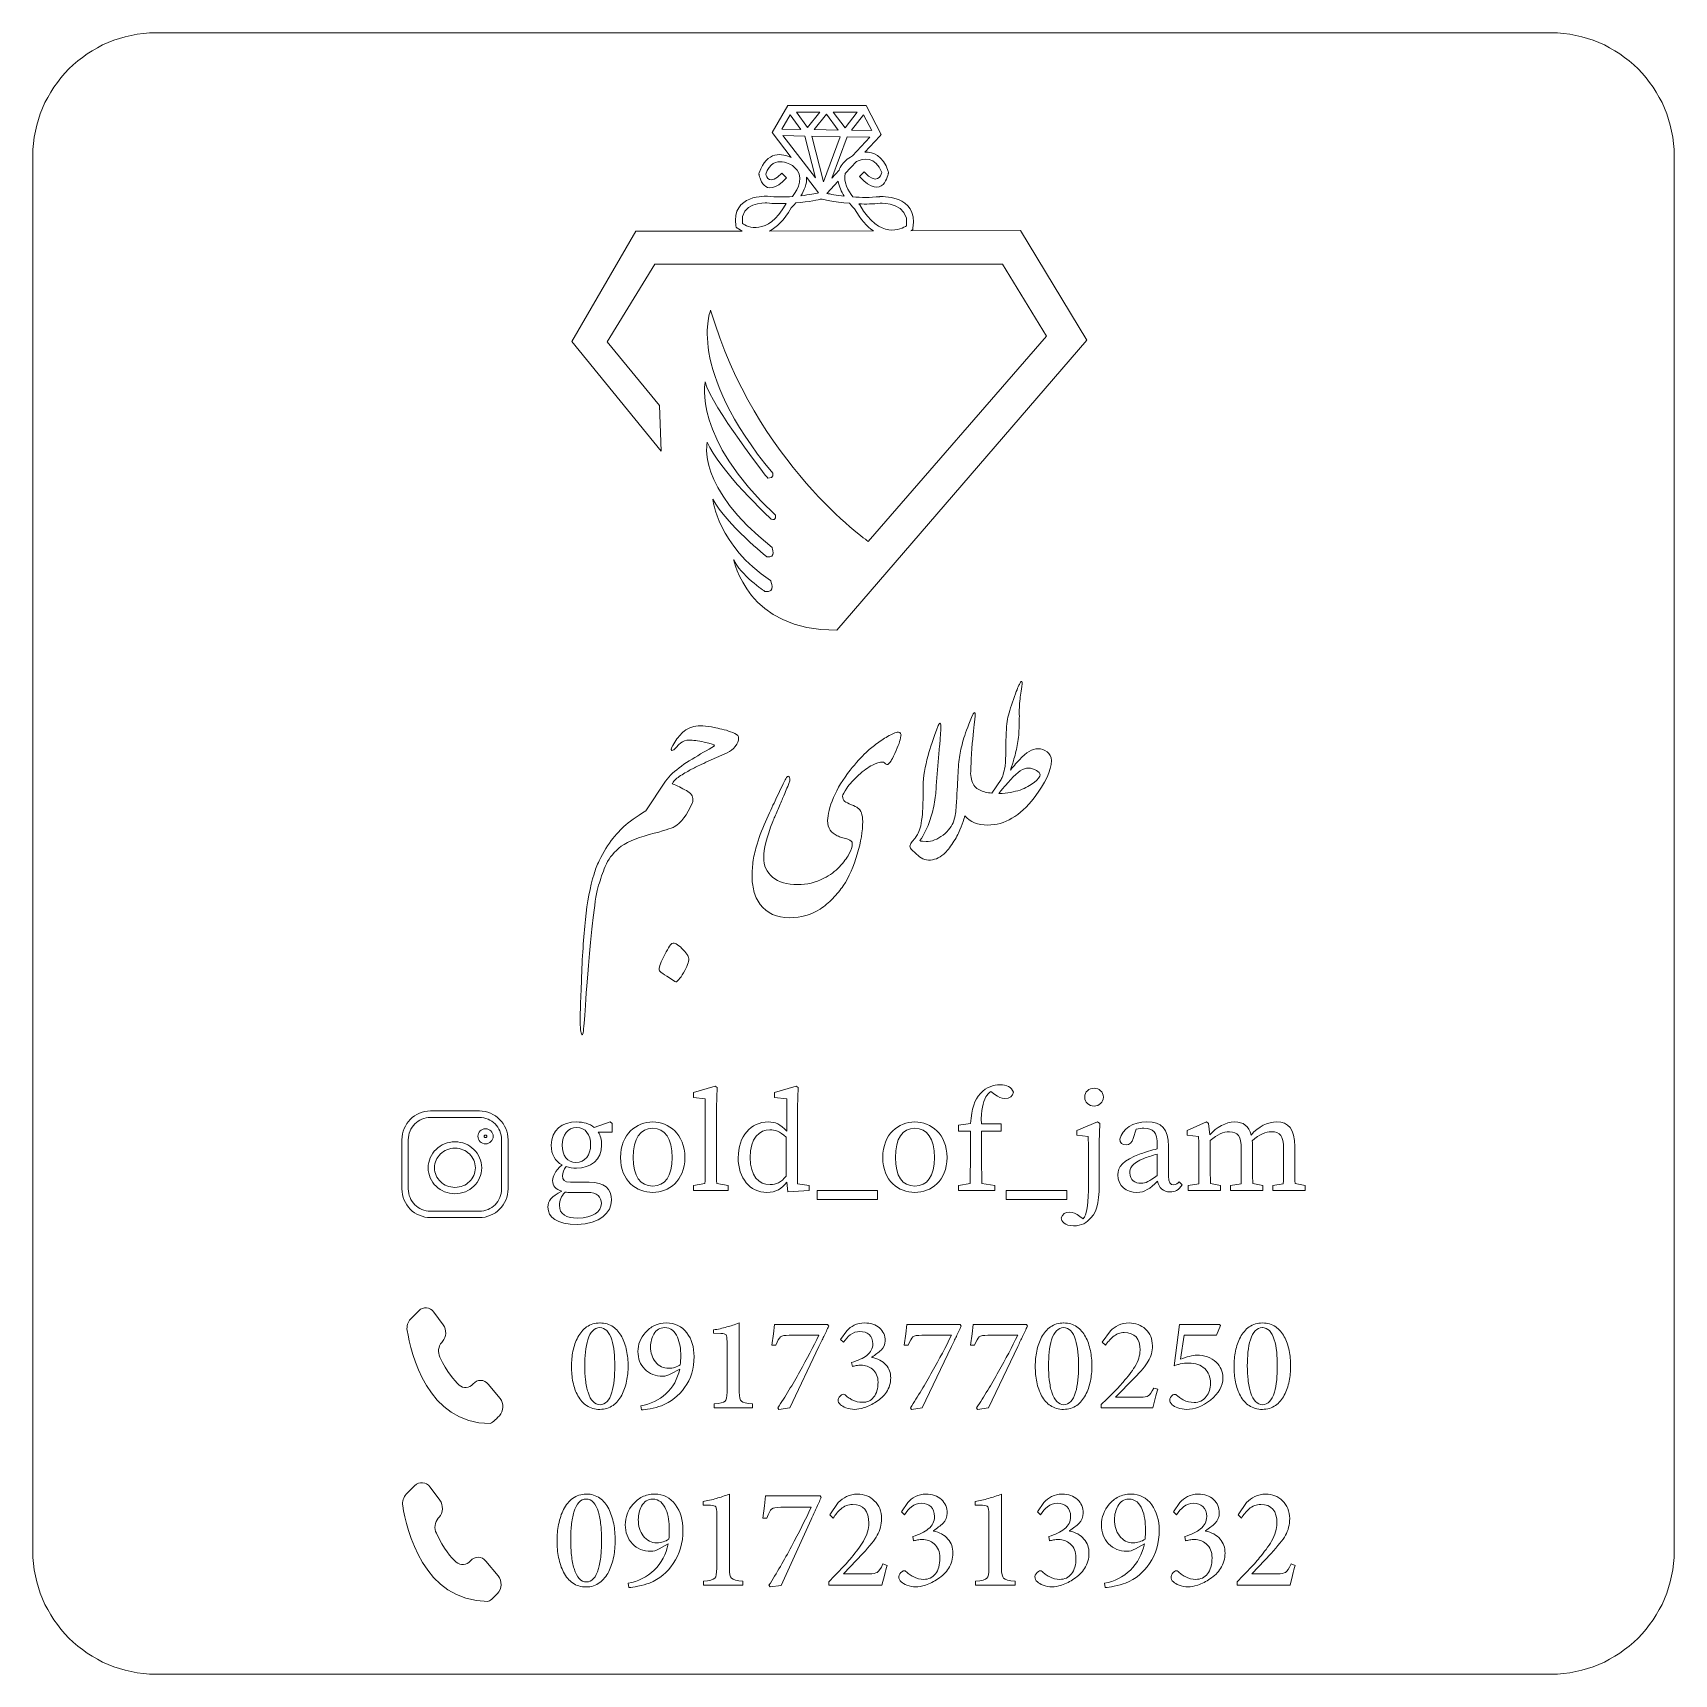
# Model space of a CAD drawing. Header units: millimetres. Extents: x -19.9 to 19.9, y -19.9 to 19.9.
import ezdxf

# ---------------------------------------------------------------- set-up
doc = ezdxf.new("R2010")
doc.units = ezdxf.units.MM
doc.header["$MEASUREMENT"] = 0
doc.layers.add('Layer 1', color=7, linetype='Continuous')

msp = doc.modelspace()

# ---------------------------------------------------------------- linework, layer by layer
at = {"layer": 'Layer 1', "color": 250, "lineweight": 18}
msp.add_open_spline([(16.915, 19.9), (16.915, 19.9), (-16.915, 19.9), (-16.915, 19.9), (-18.559, 19.9), (-19.9, 18.559), (-19.9, 16.915), (-19.9, 16.915), (-19.9, -16.915), (-19.9, -16.915), (-19.9, -18.559), (-18.559, -19.9), (-16.915, -19.9), (-16.915, -19.9), (16.915, -19.9), (16.915, -19.9), (18.559, -19.9), (19.9, -18.559), (19.9, -16.915), (19.9, -16.915), (19.9, 16.915), (19.9, 16.915), (19.9, 18.559), (18.559, 19.9), (16.915, 19.9)], degree=3, knots=[0, 0, 0, 0, 0.125, 0.125, 0.125, 0.25, 0.25, 0.25, 0.375, 0.375, 0.375, 0.5, 0.5, 0.5, 0.625, 0.625, 0.625, 0.75, 0.75, 0.75, 0.875, 0.875, 0.875, 1, 1, 1, 1], dxfattribs=at)
at = {"layer": 'Layer 1', "color": 250, "lineweight": 9}
for points, knots in [([(-2.6974, 15.0928), (-2.7739, 15.1298), (-2.8187, 15.1659), (-2.8192, 15.1663), (-2.8192, 15.1663), (-2.8441, 15.1856), (-2.8441, 15.1856), (-2.8441, 15.1856), (-2.8492, 15.2174), (-2.8492, 15.2174), (-2.9741, 15.9974), (-2.0888, 15.9358), (-2.0839, 15.9355), (-1.8763, 15.9136), (-1.6685, 15.9161), (-1.4819, 15.9293), (-1.3378, 16.1188), (-1.1765, 16.4328), (-1.4512, 16.6612), (-1.4826, 16.6838), (-1.934, 16.9974), (-2.1291, 16.4745), (-2.1126, 16.4094), (-2.0317, 16.1866), (-1.7409, 16.4951), (-1.7409, 16.4951), (-1.6235, 16.3847), (-1.6235, 16.3847), (-2.1852, 15.7886), (-2.292, 16.4683), (-2.2922, 16.4701), (-2.2922, 16.4701), (-2.2946, 16.4885), (-2.2946, 16.4885), (-2.2946, 16.4885), (-2.2884, 16.5067), (-2.2884, 16.5067), (-2.0999, 17.0514), (-1.7201, 16.9741), (-1.5082, 16.8781), (-1.5082, 16.8781), (-1.976, 17.4839), (-1.976, 17.4839), (-1.976, 17.4839), (-1.5907, 18.1372), (-1.5907, 18.1372), (-1.5907, 18.1372), (0.3058, 18.1372), (0.3058, 18.1372), (0.3058, 18.1372), (0.6748, 17.4328), (0.6748, 17.4328), (0.6748, 17.4328), (0.6361, 17.3912), (0.6361, 17.3912), (0.6361, 17.3912), (0.2778, 17.0055), (0.2778, 17.0055), (0.4804, 17.02), (0.7079, 16.931), (0.8429, 16.5414), (0.8429, 16.5414), (0.8499, 16.521), (0.8499, 16.521), (0.8499, 16.521), (0.8461, 16.5004), (0.8461, 16.5004), (0.8458, 16.4985), (0.733, 15.7893), (0.1415, 16.4164), (0.1415, 16.4164), (0.2589, 16.5268), (0.2589, 16.5268), (0.575, 16.1917), (0.6644, 16.4345), (0.6834, 16.5098), (0.5312, 16.9188), (0.2353, 16.8566), (0.0693, 16.7809), (0.0693, 16.7809), (-0.1986, 16.4925), (-0.1986, 16.4925), (-0.2532, 16.2884), (-0.1297, 16.0687), (-0.017, 15.9207), (0.1837, 15.9064), (0.4072, 15.9035), (0.6301, 15.927), (0.6353, 15.9273), (1.5746, 15.9926), (1.4424, 15.1657), (1.4424, 15.1657), (1.4372, 15.1335), (1.4372, 15.1335), (1.4372, 15.1335), (1.4112, 15.114), (1.4112, 15.114), (1.411, 15.1138), (1.4042, 15.1084), (1.3915, 15.0995), (1.3915, 15.0995), (4.0494, 15.1039), (4.0494, 15.1039), (4.0494, 15.1039), (5.6544, 12.4456), (5.6544, 12.4456), (5.6544, 12.4456), (-0.4011, 5.4194), (-0.4011, 5.4194), (-2.5809, 5.382), (-2.9035, 7.1252), (-2.9035, 7.1252), (-2.7553, 6.7621), (-2.1498, 6.3568), (-2.1498, 6.3568), (-1.8572, 6.3087), (-2.0136, 6.6233), (-2.0136, 6.6233), (-3.2934, 7.4606), (-3.4102, 8.5907), (-3.4102, 8.5907), (-3.0689, 7.9725), (-2.1014, 7.192), (-2.1014, 7.192), (-1.8673, 7.1518), (-1.9735, 7.4194), (-1.9735, 7.4194), (-3.8378, 8.8958), (-3.5458, 9.9724), (-3.5458, 9.9724), (-3.2906, 9.322), (-1.9975, 8.1069), (-1.9975, 8.1069), (-1.86, 8.0537), (-1.8944, 8.2075), (-1.8944, 8.2075), (-3.9077, 10.0663), (-3.597, 11.4343), (-3.597, 11.4343), (-3.4301, 10.8197), (-2.0808, 9.1025), (-2.0808, 9.1025), (-1.9155, 9.089), (-1.959, 9.2231), (-1.959, 9.2231), (-4.0735, 11.7571), (-3.4639, 13.1741), (-3.4639, 13.1741), (-2.3846, 9.4699), (0.3576, 7.5688), (0.3576, 7.5688), (0.3576, 7.5688), (4.6816, 12.5475), (4.6816, 12.5475), (4.6816, 12.5475), (3.6125, 14.2939), (3.6125, 14.2939), (3.6125, 14.2939), (-4.8212, 14.29), (-4.8212, 14.29), (-4.8212, 14.29), (-5.977, 12.4078), (-5.977, 12.4078), (-5.977, 12.4078), (-4.7015, 10.8627), (-4.7015, 10.8627), (-4.7015, 10.8627), (-4.6629, 9.7589), (-4.6629, 9.7589), (-4.6629, 9.7589), (-6.8302, 12.4167), (-6.8302, 12.4167), (-6.8302, 12.4167), (-5.2757, 15.0886), (-5.2757, 15.0886), (-5.2757, 15.0886), (-2.6974, 15.0928), (-2.6974, 15.0928)], [0, 0, 0, 0, 0.0169492, 0.0169492, 0.0169492, 0.0338983, 0.0338983, 0.0338983, 0.0508475, 0.0508475, 0.0508475, 0.0677966, 0.0677966, 0.0677966, 0.0847458, 0.0847458, 0.0847458, 0.1016949, 0.1016949, 0.1016949, 0.1186441, 0.1186441, 0.1186441, 0.1355932, 0.1355932, 0.1355932, 0.1525424, 0.1525424, 0.1525424, 0.1694915, 0.1694915, 0.1694915, 0.1864407, 0.1864407, 0.1864407, 0.2033898, 0.2033898, 0.2033898, 0.220339, 0.220339, 0.220339, 0.2372881, 0.2372881, 0.2372881, 0.2542373, 0.2542373, 0.2542373, 0.2711864, 0.2711864, 0.2711864, 0.2881356, 0.2881356, 0.2881356, 0.3050847, 0.3050847, 0.3050847, 0.3220339, 0.3220339, 0.3220339, 0.3389831, 0.3389831, 0.3389831, 0.3559322, 0.3559322, 0.3559322, 0.3728814, 0.3728814, 0.3728814, 0.3898305, 0.3898305, 0.3898305, 0.4067797, 0.4067797, 0.4067797, 0.4237288, 0.4237288, 0.4237288, 0.440678, 0.440678, 0.440678, 0.4576271, 0.4576271, 0.4576271, 0.4745763, 0.4745763, 0.4745763, 0.4915254, 0.4915254, 0.4915254, 0.5084746, 0.5084746, 0.5084746, 0.5254237, 0.5254237, 0.5254237, 0.5423729, 0.5423729, 0.5423729, 0.559322, 0.559322, 0.559322, 0.5762712, 0.5762712, 0.5762712, 0.5932203, 0.5932203, 0.5932203, 0.6101695, 0.6101695, 0.6101695, 0.6271186, 0.6271186, 0.6271186, 0.6440678, 0.6440678, 0.6440678, 0.6610169, 0.6610169, 0.6610169, 0.6779661, 0.6779661, 0.6779661, 0.6949153, 0.6949153, 0.6949153, 0.7118644, 0.7118644, 0.7118644, 0.7288136, 0.7288136, 0.7288136, 0.7457627, 0.7457627, 0.7457627, 0.7627119, 0.7627119, 0.7627119, 0.779661, 0.779661, 0.779661, 0.7966102, 0.7966102, 0.7966102, 0.8135593, 0.8135593, 0.8135593, 0.8305085, 0.8305085, 0.8305085, 0.8474576, 0.8474576, 0.8474576, 0.8644068, 0.8644068, 0.8644068, 0.8813559, 0.8813559, 0.8813559, 0.8983051, 0.8983051, 0.8983051, 0.9152542, 0.9152542, 0.9152542, 0.9322034, 0.9322034, 0.9322034, 0.9491525, 0.9491525, 0.9491525, 0.9661017, 0.9661017, 0.9661017, 0.9830508, 0.9830508, 0.9830508, 1, 1, 1, 1]), ([(-1.5374, 17.9103), (-1.5374, 17.9103), (-1.7394, 17.5678), (-1.7394, 17.5678), (-1.7394, 17.5678), (-1.2794, 17.5596), (-1.2794, 17.5596), (-1.2794, 17.5596), (-1.5374, 17.9103), (-1.5374, 17.9103)], [0, 0, 0, 0, 0.3333333, 0.3333333, 0.3333333, 0.6666667, 0.6666667, 0.6666667, 1, 1, 1, 1]), ([(-0.8195, 17.9756), (-0.8195, 17.9756), (-1.3853, 17.9756), (-1.3853, 17.9756), (-1.3853, 17.9756), (-1.1151, 17.6082), (-1.1151, 17.6082), (-1.1151, 17.6082), (-0.8195, 17.9756), (-0.8195, 17.9756)], [0, 0, 0, 0, 0.3333333, 0.3333333, 0.3333333, 0.6666667, 0.6666667, 0.6666667, 1, 1, 1, 1]), ([(-0.952, 17.5538), (-0.952, 17.5538), (-0.3701, 17.5434), (-0.3701, 17.5434), (-0.3701, 17.5434), (-0.6536, 17.9248), (-0.6536, 17.9248), (-0.6536, 17.9248), (-0.952, 17.5538), (-0.952, 17.5538)], [0, 0, 0, 0, 0.3333333, 0.3333333, 0.3333333, 0.6666667, 0.6666667, 0.6666667, 1, 1, 1, 1]), ([(0.0924, 17.9756), (0.0924, 17.9756), (-0.4907, 17.9756), (-0.4907, 17.9756), (-0.4907, 17.9756), (-0.2061, 17.5927), (-0.2061, 17.5927), (-0.2061, 17.5927), (0.0924, 17.9756), (0.0924, 17.9756)], [0, 0, 0, 0, 0.3333333, 0.3333333, 0.3333333, 0.6666667, 0.6666667, 0.6666667, 1, 1, 1, 1]), ([(0.4429, 17.5289), (0.4429, 17.5289), (0.2441, 17.9085), (0.2441, 17.9085), (0.2441, 17.9085), (-0.0451, 17.5376), (-0.0451, 17.5376), (-0.0451, 17.5376), (0.4429, 17.5289), (0.4429, 17.5289)], [0, 0, 0, 0, 0.3333333, 0.3333333, 0.3333333, 0.6666667, 0.6666667, 0.6666667, 1, 1, 1, 1]), ([(-1.7129, 17.4065), (-1.7129, 17.4065), (-0.9201, 16.3799), (-0.9201, 16.3799), (-0.9201, 16.3799), (-1.1806, 17.397), (-1.1806, 17.397), (-1.1806, 17.397), (-1.7129, 17.4065), (-1.7129, 17.4065)], [0, 0, 0, 0, 0.3333333, 0.3333333, 0.3333333, 0.6666667, 0.6666667, 0.6666667, 1, 1, 1, 1]), ([(-0.3229, 17.3817), (-0.3229, 17.3817), (-1.0139, 17.394), (-1.0139, 17.394), (-1.0139, 17.394), (-0.7312, 16.2901), (-0.7312, 16.2901), (-0.7312, 16.2901), (-0.3229, 17.3817), (-0.3229, 17.3817)], [0, 0, 0, 0, 0.3333333, 0.3333333, 0.3333333, 0.6666667, 0.6666667, 0.6666667, 1, 1, 1, 1]), ([(-0.5275, 16.3752), (-0.5275, 16.3752), (-0.3498, 16.5666), (-0.3498, 16.5666), (-0.3171, 16.6609), (-0.254, 16.7535), (-0.1471, 16.8411), (-0.1446, 16.8431), (-0.0994, 16.8767), (-0.0276, 16.9135), (-0.0276, 16.9135), (0.3954, 17.3689), (0.3954, 17.3689), (0.3954, 17.3689), (-0.1522, 17.3787), (-0.1522, 17.3787), (-0.1522, 17.3787), (-0.5275, 16.3752), (-0.5275, 16.3752)], [0, 0, 0, 0, 0.1666667, 0.1666667, 0.1666667, 0.3333333, 0.3333333, 0.3333333, 0.5, 0.5, 0.5, 0.6666667, 0.6666667, 0.6666667, 0.8333333, 0.8333333, 0.8333333, 1, 1, 1, 1]), ([(-0.8451, 16.0194), (-0.8451, 16.0194), (-1.1365, 16.3967), (-1.1365, 16.3967), (-1.1276, 16.2364), (-1.1938, 16.0783), (-1.2734, 15.949), (-1.0718, 15.9726), (-0.915, 16.0042), (-0.8451, 16.0194)], [0, 0, 0, 0, 0.3333333, 0.3333333, 0.3333333, 0.6666667, 0.6666667, 0.6666667, 1, 1, 1, 1]), ([(-0.3717, 16.3062), (-0.3717, 16.3062), (-0.6494, 16.0071), (-0.6494, 16.0071), (-0.5597, 15.9889), (-0.4096, 15.9614), (-0.2263, 15.9403), (-0.2934, 16.0476), (-0.3525, 16.1741), (-0.3717, 16.3062)], [0, 0, 0, 0, 0.3333333, 0.3333333, 0.3333333, 0.6666667, 0.6666667, 0.6666667, 1, 1, 1, 1]), ([(-1.6327, 15.7605), (-1.7827, 15.7555), (-1.9409, 15.7585), (-2.0976, 15.7751), (-2.1534, 15.7778), (-2.7536, 15.7956), (-2.6946, 15.2756), (-2.5791, 15.2004), (-2.0919, 14.9512), (-1.6433, 15.7452), (-1.6433, 15.7452), (-1.6327, 15.7605), (-1.6327, 15.7605)], [0, 0, 0, 0, 0.25, 0.25, 0.25, 0.5, 0.5, 0.5, 0.75, 0.75, 0.75, 1, 1, 1, 1]), ([(0.4814, 15.098), (0.3294, 15.2017), (0.1721, 15.3707), (0.0206, 15.6358), (0.0029, 15.6528), (-0.0437, 15.6989), (-0.0992, 15.7657), (-0.4765, 15.7981), (-0.7598, 15.8658), (-0.7767, 15.8698), (-0.8332, 15.8567), (-1.0806, 15.8023), (-1.3994, 15.7746), (-1.4504, 15.7134), (-1.4933, 15.6709), (-1.5101, 15.6547), (-1.6841, 15.3506), (-1.8663, 15.1811), (-2.0376, 15.0939), (-2.0376, 15.0939), (0.4814, 15.098), (0.4814, 15.098), (0.4814, 15.098), (0.4814, 15.098), (0.4814, 15.098)], [0, 0, 0, 0, 0.125, 0.125, 0.125, 0.25, 0.25, 0.25, 0.375, 0.375, 0.375, 0.5, 0.5, 0.5, 0.625, 0.625, 0.625, 0.75, 0.75, 0.75, 0.875, 0.875, 0.875, 1, 1, 1, 1]), ([(0.644, 15.7667), (0.4714, 15.7483), (0.2973, 15.7454), (0.1329, 15.7514), (0.1329, 15.7514), (0.1474, 15.7375), (0.1474, 15.7375), (0.1474, 15.7375), (0.1538, 15.7263), (0.1538, 15.7263), (0.6376, 14.8699), (1.1649, 15.1431), (1.2879, 15.2237), (1.354, 15.7878), (0.7062, 15.7696), (0.644, 15.7667)], [0, 0, 0, 0, 0.2, 0.2, 0.2, 0.4, 0.4, 0.4, 0.6, 0.6, 0.6, 0.8, 0.8, 0.8, 1, 1, 1, 1]), ([(2.8537, 2.2854), (2.8511, 2.19), (2.8461, 2.0735), (2.839, 1.9359), (2.8444, 1.875), (2.8556, 1.8158), (2.8725, 1.7583), (2.9046, 1.6569), (2.9653, 1.5845), (3.0541, 1.5414), (3.1433, 1.4981), (3.2436, 1.4725), (3.3548, 1.4653), (3.3548, 1.4653), (3.5774, 1.7918), (3.5774, 1.7918), (3.6146, 1.8536), (3.6467, 1.9588), (3.6739, 2.1073), (3.6862, 2.1889), (3.6938, 2.3675), (3.6959, 2.6435), (3.6987, 2.9193), (3.711, 3.1239), (3.7331, 3.2574), (3.7579, 3.3813), (3.8062, 3.5413), (3.8778, 3.7381), (3.9499, 3.9347), (3.9935, 4.0484), (4.0098, 4.0795), (4.0259, 4.1103), (4.0387, 4.1355), (4.0487, 4.1557), (4.0611, 4.1753), (4.0721, 4.1796), (4.0822, 4.1685), (4.0918, 4.1573), (4.0945, 4.1382), (4.0893, 4.1111), (4.0622, 3.9452), (4.0439, 3.8096), (4.0339, 3.7048), (4.0239, 3.5995), (4.0194, 3.4993), (4.0208, 3.4042), (4.0222, 3.309), (4.0204, 3.1858), (4.0153, 3.0349), (4.0105, 2.884), (3.9953, 2.7448), (3.9708, 2.6175), (3.946, 2.49), (3.915, 2.3664), (3.8778, 2.2465), (3.8406, 2.1263), (3.8162, 2.0503), (3.8038, 2.0183), (3.8631, 2.0923), (3.9361, 2.1777), (4.0228, 2.2744), (4.1885, 2.4524), (4.3381, 2.5414), (4.4717, 2.5414), (4.5534, 2.5414), (4.6278, 2.5154), (4.6943, 2.4633), (4.7636, 2.414), (4.7983, 2.3435), (4.7983, 2.252), (4.7983, 2.0145), (4.6585, 1.7136), (4.3791, 1.3501), (4.0376, 0.9098), (3.6642, 0.6899), (3.2584, 0.6899), (3.0134, 0.6899), (2.8281, 0.7646), (2.7016, 0.914), (2.6926, 0.8848), (2.684, 0.8583), (2.6755, 0.8344), (2.6534, 0.7605), (2.6217, 0.6731), (2.5811, 0.5729), (2.5401, 0.4727), (2.4832, 0.367), (2.4102, 0.2555), (2.3372, 0.1443), (2.2638, 0.054), (2.1894, -0.0151), (2.073, -0.1141), (1.9506, -0.1626), (1.8218, -0.1597), (1.7554, -0.1575), (1.6947, -0.1401), (1.6403, -0.1079), (1.5886, -0.0734), (1.5399, -0.0313), (1.4956, 0.0184), (1.4559, 0.0502), (1.4311, 0.0714), (1.4214, 0.0812), (1.3867, 0.1136), (1.3695, 0.1468), (1.3695, 0.1815), (1.3695, 0.2062), (1.3815, 0.2346), (1.4067, 0.2667), (1.4311, 0.2989), (1.4598, 0.3348), (1.4917, 0.3746), (1.5066, 0.3943), (1.5262, 0.4239), (1.5514, 0.4636), (1.5758, 0.5029), (1.5974, 0.5557), (1.6161, 0.6212), (1.6348, 0.6866), (1.6499, 0.7727), (1.6626, 0.8791), (1.6722, 0.9853), (1.6789, 1.0768), (1.6809, 1.1534), (1.6809, 1.1534), (1.6888, 1.3835), (1.6888, 1.3835), (1.6909, 1.4627), (1.6909, 1.5455), (1.6888, 1.6322), (1.6933, 1.86), (1.7329, 2.1073), (1.8073, 2.3744), (1.859, 2.5551), (1.9421, 2.7987), (2.0557, 3.1054), (2.0633, 3.1252), (2.0705, 3.1389), (2.0781, 3.1464), (2.0857, 3.1536), (2.0919, 3.1575), (2.0967, 3.1575), (2.1139, 3.1549), (2.1215, 3.1079), (2.1191, 3.0164), (2.1162, 2.9718), (2.1115, 2.9), (2.104, 2.8012), (2.0967, 2.6996), (2.0919, 2.6354), (2.0891, 2.6083), (2.0891, 2.6083), (2.0078, 1.6435), (2.0078, 1.6435), (2.0027, 1.5272), (1.9889, 1.3946), (1.9669, 1.2463), (1.9421, 1.1029), (1.9058, 0.9632), (1.859, 0.8273), (1.7946, 0.6268), (1.7122, 0.4548), (1.6106, 0.3113), (1.6155, 0.3014), (1.6354, 0.2966), (1.6699, 0.2966), (1.6699, 0.2966), (1.7629, 0.2927), (1.7629, 0.2927), (1.8986, 0.2878), (2.0351, 0.339), (2.1707, 0.4469), (2.3068, 0.5544), (2.3936, 0.6681), (2.4308, 0.7881), (2.4676, 0.908), (2.4878, 1.0287), (2.4897, 1.15), (2.507, 1.4294), (2.5208, 1.6723), (2.5308, 1.8791), (2.5404, 2.0856), (2.5563, 2.2531), (2.5773, 2.3819), (2.5983, 2.5104), (2.6325, 2.6503), (2.6793, 2.8012), (2.7264, 2.9521), (2.8006, 3.1476), (2.9019, 3.3875), (2.9166, 3.4122), (2.9301, 3.422), (2.9428, 3.4171), (2.9552, 3.4122), (2.9497, 3.3152), (2.9263, 3.1258), (2.9025, 2.9365), (2.8785, 2.6565), (2.8537, 2.2854)], [0, 0, 0, 0, 0.0151515, 0.0151515, 0.0151515, 0.030303, 0.030303, 0.030303, 0.0454545, 0.0454545, 0.0454545, 0.0606061, 0.0606061, 0.0606061, 0.0757576, 0.0757576, 0.0757576, 0.0909091, 0.0909091, 0.0909091, 0.1060606, 0.1060606, 0.1060606, 0.1212121, 0.1212121, 0.1212121, 0.1363636, 0.1363636, 0.1363636, 0.1515152, 0.1515152, 0.1515152, 0.1666667, 0.1666667, 0.1666667, 0.1818182, 0.1818182, 0.1818182, 0.1969697, 0.1969697, 0.1969697, 0.2121212, 0.2121212, 0.2121212, 0.2272727, 0.2272727, 0.2272727, 0.2424242, 0.2424242, 0.2424242, 0.2575758, 0.2575758, 0.2575758, 0.2727273, 0.2727273, 0.2727273, 0.2878788, 0.2878788, 0.2878788, 0.3030303, 0.3030303, 0.3030303, 0.3181818, 0.3181818, 0.3181818, 0.3333333, 0.3333333, 0.3333333, 0.3484848, 0.3484848, 0.3484848, 0.3636364, 0.3636364, 0.3636364, 0.3787879, 0.3787879, 0.3787879, 0.3939394, 0.3939394, 0.3939394, 0.4090909, 0.4090909, 0.4090909, 0.4242424, 0.4242424, 0.4242424, 0.4393939, 0.4393939, 0.4393939, 0.4545455, 0.4545455, 0.4545455, 0.469697, 0.469697, 0.469697, 0.4848485, 0.4848485, 0.4848485, 0.5, 0.5, 0.5, 0.5151515, 0.5151515, 0.5151515, 0.530303, 0.530303, 0.530303, 0.5454545, 0.5454545, 0.5454545, 0.5606061, 0.5606061, 0.5606061, 0.5757576, 0.5757576, 0.5757576, 0.5909091, 0.5909091, 0.5909091, 0.6060606, 0.6060606, 0.6060606, 0.6212121, 0.6212121, 0.6212121, 0.6363636, 0.6363636, 0.6363636, 0.6515152, 0.6515152, 0.6515152, 0.6666667, 0.6666667, 0.6666667, 0.6818182, 0.6818182, 0.6818182, 0.6969697, 0.6969697, 0.6969697, 0.7121212, 0.7121212, 0.7121212, 0.7272727, 0.7272727, 0.7272727, 0.7424242, 0.7424242, 0.7424242, 0.7575758, 0.7575758, 0.7575758, 0.7727273, 0.7727273, 0.7727273, 0.7878788, 0.7878788, 0.7878788, 0.8030303, 0.8030303, 0.8030303, 0.8181818, 0.8181818, 0.8181818, 0.8333333, 0.8333333, 0.8333333, 0.8484848, 0.8484848, 0.8484848, 0.8636364, 0.8636364, 0.8636364, 0.8787879, 0.8787879, 0.8787879, 0.8939394, 0.8939394, 0.8939394, 0.9090909, 0.9090909, 0.9090909, 0.9242424, 0.9242424, 0.9242424, 0.9393939, 0.9393939, 0.9393939, 0.9545455, 0.9545455, 0.9545455, 0.969697, 0.969697, 0.969697, 0.9848485, 0.9848485, 0.9848485, 1, 1, 1, 1]), ([(-4.5563, 1.7547), (-4.5563, 1.7547), (-4.5553, 1.756), (-4.5553, 1.756), (-4.5084, 1.8175), (-4.4533, 1.8801), (-4.3895, 1.944), (-4.2583, 2.0628), (-4.0999, 2.1777), (-3.9143, 2.2891), (-3.729, 2.4004), (-3.5469, 2.5079), (-3.3689, 2.612), (-3.3689, 2.6366), (-3.452, 2.6663), (-3.6175, 2.701), (-3.776, 2.7331), (-3.8959, 2.7492), (-3.9776, 2.7492), (-4.064, 2.7492), (-4.1344, 2.7269), (-4.1891, 2.6824), (-4.2038, 2.6725), (-4.2347, 2.6415), (-4.2817, 2.5896), (-4.341, 2.523), (-4.382, 2.4932), (-4.4042, 2.5006), (-4.4362, 2.5154), (-4.4128, 2.5822), (-4.3338, 2.701), (-4.267, 2.8097), (-4.1915, 2.8976), (-4.1073, 2.9645), (-3.9886, 3.0535), (-3.8574, 3.0979), (-3.7139, 3.0979), (-3.6348, 3.0979), (-3.5458, 3.0879), (-3.4467, 3.0683), (-3.3604, 3.0535), (-3.2391, 3.0262), (-3.0832, 2.9867), (-3.0139, 2.9645), (-2.9447, 2.9384), (-2.8753, 2.9088), (-2.816, 2.879), (-2.7863, 2.8432), (-2.7863, 2.8012), (-2.7863, 2.7317), (-2.8135, 2.6639), (-2.8681, 2.5969), (-2.9249, 2.5252), (-2.9905, 2.4746), (-3.0646, 2.445), (-3.0646, 2.445), (-3.5767, 2.2112), (-3.5767, 2.2112), (-3.7276, 2.1419), (-3.8267, 2.0949), (-3.8737, 2.0701), (-3.9429, 2.0354), (-4.0258, 1.9896), (-4.1223, 1.9327), (-4.2184, 1.876), (-4.298, 1.8166), (-4.3596, 1.7547), (-4.3796, 1.7224), (-4.3918, 1.7015), (-4.3968, 1.6919), (-4.2756, 1.6423), (-4.1606, 1.5866), (-4.0517, 1.5247), (-3.9455, 1.4675), (-3.8923, 1.3935), (-3.8923, 1.3021), (-3.8923, 1.2772), (-3.8994, 1.2488), (-3.9145, 1.2168), (-4.0331, 0.9348), (-4.1767, 0.7454), (-4.345, 0.6491), (-4.4092, 0.6095), (-4.6121, 0.5456), (-4.9535, 0.4581), (-5.2947, 0.37), (-5.5416, 0.2594), (-5.6937, 0.1258), (-5.8458, -0.0078), (-5.9541, -0.1537), (-6.0185, -0.3122), (-6.0827, -0.4703), (-6.1365, -0.623), (-6.1798, -0.7704), (-6.2231, -0.9173), (-6.2658, -1.1578), (-6.3078, -1.492), (-6.35, -1.8259), (-6.3926, -2.2689), (-6.4357, -2.8204), (-6.4791, -3.3719), (-6.5088, -3.7726), (-6.5249, -4.0224), (-6.5409, -4.2724), (-6.5589, -4.3975), (-6.5787, -4.3975), (-6.6084, -4.3948), (-6.6244, -4.2908), (-6.627, -4.0858), (-6.6293, -3.9869), (-6.6201, -3.6545), (-6.599, -3.0894), (-6.5781, -2.5241), (-6.5458, -2.0287), (-6.5025, -1.6032), (-6.4594, -1.1778), (-6.3882, -0.8093), (-6.2894, -0.4976), (-6.2619, -0.3963), (-6.2213, -0.2898), (-6.1669, -0.1785), (-6.0681, 0.0342), (-5.9541, 0.2187), (-5.8252, 0.3746), (-5.7785, 0.4414), (-5.693, 0.5333), (-5.5695, 0.6509), (-5.4456, 0.7683), (-5.2676, 0.8963), (-5.0352, 1.0348), (-5.0352, 1.0348), (-4.5563, 1.7547), (-4.5563, 1.7547)], [0, 0, 0, 0, 0.0227273, 0.0227273, 0.0227273, 0.0454545, 0.0454545, 0.0454545, 0.0681818, 0.0681818, 0.0681818, 0.0909091, 0.0909091, 0.0909091, 0.1136364, 0.1136364, 0.1136364, 0.1363636, 0.1363636, 0.1363636, 0.1590909, 0.1590909, 0.1590909, 0.1818182, 0.1818182, 0.1818182, 0.2045455, 0.2045455, 0.2045455, 0.2272727, 0.2272727, 0.2272727, 0.25, 0.25, 0.25, 0.2727273, 0.2727273, 0.2727273, 0.2954545, 0.2954545, 0.2954545, 0.3181818, 0.3181818, 0.3181818, 0.3409091, 0.3409091, 0.3409091, 0.3636364, 0.3636364, 0.3636364, 0.3863636, 0.3863636, 0.3863636, 0.4090909, 0.4090909, 0.4090909, 0.4318182, 0.4318182, 0.4318182, 0.4545455, 0.4545455, 0.4545455, 0.4772727, 0.4772727, 0.4772727, 0.5, 0.5, 0.5, 0.5227273, 0.5227273, 0.5227273, 0.5454545, 0.5454545, 0.5454545, 0.5681818, 0.5681818, 0.5681818, 0.5909091, 0.5909091, 0.5909091, 0.6136364, 0.6136364, 0.6136364, 0.6363636, 0.6363636, 0.6363636, 0.6590909, 0.6590909, 0.6590909, 0.6818182, 0.6818182, 0.6818182, 0.7045455, 0.7045455, 0.7045455, 0.7272727, 0.7272727, 0.7272727, 0.75, 0.75, 0.75, 0.7727273, 0.7727273, 0.7727273, 0.7954545, 0.7954545, 0.7954545, 0.8181818, 0.8181818, 0.8181818, 0.8409091, 0.8409091, 0.8409091, 0.8636364, 0.8636364, 0.8636364, 0.8863636, 0.8863636, 0.8863636, 0.9090909, 0.9090909, 0.9090909, 0.9318182, 0.9318182, 0.9318182, 0.9545455, 0.9545455, 0.9545455, 0.9772727, 0.9772727, 0.9772727, 1, 1, 1, 1]), ([(1.1504, 2.8494), (1.1403, 2.7875), (1.1251, 2.7276), (1.1042, 2.6696), (1.0831, 2.6113), (1.0484, 2.5304), (1.0004, 2.4263), (0.9519, 2.3224), (0.923, 2.2632), (0.9134, 2.2482), (0.8734, 2.1863), (0.8389, 2.1556), (0.8089, 2.1556), (0.7866, 2.1703), (0.7673, 2.1845), (0.7497, 2.198), (0.7328, 2.2116), (0.7163, 2.2186), (0.7018, 2.2186), (0.6394, 2.2186), (0.5581, 2.193), (0.4568, 2.1425), (0.3552, 2.0918), (0.2439, 2.0109), (0.1226, 1.8994), (0.0014, 1.7881), (-0.093, 1.684), (-0.1615, 1.5878), (-0.2294, 1.4913), (-0.2635, 1.4245), (-0.2635, 1.3873), (-0.2635, 1.3329), (-0.246, 1.291), (-0.2111, 1.2609), (-0.1812, 1.2387), (-0.1284, 1.2131), (-0.052, 1.1835), (0.0248, 1.1534), (0.0758, 1.1289), (0.1006, 1.1091), (0.1819, 1.0522), (0.223, 0.9408), (0.223, 0.7751), (0.223, 0.545), (0.1796, 0.2823), (0.0927, -0.0133), (0.0062, -0.3089), (-0.1075, -0.5655), (-0.248, -0.7832), (-0.3204, -0.8845), (-0.404, -0.9858), (-0.5008, -1.0875), (-0.5974, -1.1891), (-0.701, -1.2753), (-0.8123, -1.3473), (-1.0251, -1.4885), (-1.27, -1.5588), (-1.547, -1.5588), (-1.8612, -1.5536), (-2.1, -1.4474), (-2.2633, -1.2398), (-2.3376, -1.1333), (-2.3888, -1.0208), (-2.4172, -0.9019), (-2.4456, -0.7832), (-2.46, -0.6707), (-2.46, -0.5644), (-2.46, -0.4281), (-2.4501, -0.2954), (-2.4302, -0.1655), (-2.4103, -0.0355), (-2.3795, 0.0949), (-2.3376, 0.226), (-2.2732, 0.4387), (-2.1952, 0.6441), (-2.1037, 0.8419), (-2.0122, 1.0398), (-1.9381, 1.1993), (-1.881, 1.3206), (-1.881, 1.3206), (-1.7067, 1.6919), (-1.7067, 1.6919), (-1.6869, 1.7336), (-1.6659, 1.7744), (-1.6437, 1.8141), (-1.6213, 1.8538), (-1.6014, 1.8735), (-1.5842, 1.8735), (-1.5594, 1.8735), (-1.5467, 1.8538), (-1.5453, 1.8141), (-1.544, 1.7744), (-1.5484, 1.7446), (-1.5582, 1.7251), (-1.5855, 1.6534), (-1.609, 1.5933), (-1.6288, 1.545), (-1.6484, 1.497), (-1.6783, 1.4268), (-1.7179, 1.3354), (-1.7573, 1.2439), (-1.8, 1.1448), (-1.8459, 1.0388), (-1.8915, 0.9324), (-1.9294, 0.8445), (-1.9589, 0.7751), (-2.105, 0.3892), (-2.178, 0.0998), (-2.178, -0.0931), (-2.178, -0.296), (-2.1057, -0.4569), (-1.9608, -0.5756), (-1.8161, -0.6942), (-1.6126, -0.7536), (-1.3505, -0.7536), (-1.1327, -0.7536), (-0.9226, -0.703), (-0.7199, -0.6016), (-0.5686, -0.5247), (-0.4428, -0.4318), (-0.3413, -0.3232), (-0.2401, -0.2144), (-0.1626, -0.1124), (-0.1092, -0.017), (-0.0562, 0.0782), (-0.0296, 0.1643), (-0.0296, 0.2409), (-0.0296, 0.2878), (-0.0648, 0.3224), (-0.135, 0.3446), (-0.206, 0.367), (-0.2563, 0.3817), (-0.2873, 0.3892), (-0.3183, 0.3968), (-0.3537, 0.4103), (-0.3929, 0.4303), (-0.4698, 0.467), (-0.5284, 0.5135), (-0.5676, 0.569), (-0.6074, 0.6247), (-0.6266, 0.701), (-0.6266, 0.7972), (-0.6266, 0.9436), (-0.5793, 1.1289), (-0.4844, 1.3541), (-0.3888, 1.579), (-0.2547, 1.8004), (-0.0813, 2.0183), (0.0597, 2.1964), (0.1885, 2.341), (0.3043, 2.4525), (0.3666, 2.5093), (0.4455, 2.5741), (0.5423, 2.6474), (0.6385, 2.72), (0.7328, 2.7826), (0.8241, 2.8345), (0.9354, 2.899), (1.0232, 2.936), (1.0873, 2.946), (1.1148, 2.946), (1.1334, 2.9348), (1.1428, 2.9125), (1.1527, 2.8902), (1.1559, 2.8691), (1.1504, 2.8494)], [0, 0, 0, 0, 0.0181818, 0.0181818, 0.0181818, 0.0363636, 0.0363636, 0.0363636, 0.0545455, 0.0545455, 0.0545455, 0.0727273, 0.0727273, 0.0727273, 0.0909091, 0.0909091, 0.0909091, 0.1090909, 0.1090909, 0.1090909, 0.1272727, 0.1272727, 0.1272727, 0.1454545, 0.1454545, 0.1454545, 0.1636364, 0.1636364, 0.1636364, 0.1818182, 0.1818182, 0.1818182, 0.2, 0.2, 0.2, 0.2181818, 0.2181818, 0.2181818, 0.2363636, 0.2363636, 0.2363636, 0.2545455, 0.2545455, 0.2545455, 0.2727273, 0.2727273, 0.2727273, 0.2909091, 0.2909091, 0.2909091, 0.3090909, 0.3090909, 0.3090909, 0.3272727, 0.3272727, 0.3272727, 0.3454545, 0.3454545, 0.3454545, 0.3636364, 0.3636364, 0.3636364, 0.3818182, 0.3818182, 0.3818182, 0.4, 0.4, 0.4, 0.4181818, 0.4181818, 0.4181818, 0.4363636, 0.4363636, 0.4363636, 0.4545455, 0.4545455, 0.4545455, 0.4727273, 0.4727273, 0.4727273, 0.4909091, 0.4909091, 0.4909091, 0.5090909, 0.5090909, 0.5090909, 0.5272727, 0.5272727, 0.5272727, 0.5454545, 0.5454545, 0.5454545, 0.5636364, 0.5636364, 0.5636364, 0.5818182, 0.5818182, 0.5818182, 0.6, 0.6, 0.6, 0.6181818, 0.6181818, 0.6181818, 0.6363636, 0.6363636, 0.6363636, 0.6545455, 0.6545455, 0.6545455, 0.6727273, 0.6727273, 0.6727273, 0.6909091, 0.6909091, 0.6909091, 0.7090909, 0.7090909, 0.7090909, 0.7272727, 0.7272727, 0.7272727, 0.7454545, 0.7454545, 0.7454545, 0.7636364, 0.7636364, 0.7636364, 0.7818182, 0.7818182, 0.7818182, 0.8, 0.8, 0.8, 0.8181818, 0.8181818, 0.8181818, 0.8363636, 0.8363636, 0.8363636, 0.8545455, 0.8545455, 0.8545455, 0.8727273, 0.8727273, 0.8727273, 0.8909091, 0.8909091, 0.8909091, 0.9090909, 0.9090909, 0.9090909, 0.9272727, 0.9272727, 0.9272727, 0.9454545, 0.9454545, 0.9454545, 0.9636364, 0.9636364, 0.9636364, 0.9818182, 0.9818182, 0.9818182, 1, 1, 1, 1]), ([(4.5238, 1.9105), (4.5238, 1.9426), (4.4942, 1.9774), (4.4345, 2.0145), (4.3702, 2.0517), (4.3061, 2.0701), (4.2416, 2.0701), (4.1227, 2.0751), (3.9795, 1.9823), (3.8114, 1.7918), (3.7618, 1.7397), (3.6663, 1.6272), (3.5254, 1.4542), (3.7331, 1.4641), (3.9046, 1.4925), (4.0394, 1.5395), (4.1741, 1.5863), (4.2871, 1.6485), (4.3791, 1.7249), (4.4752, 1.8015), (4.5238, 1.8636), (4.5238, 1.9105)], [0, 0, 0, 0, 0.1428571, 0.1428571, 0.1428571, 0.2857143, 0.2857143, 0.2857143, 0.4285714, 0.4285714, 0.4285714, 0.5714286, 0.5714286, 0.5714286, 0.7142857, 0.7142857, 0.7142857, 0.8571429, 0.8571429, 0.8571429, 1, 1, 1, 1]), ([(-4.5767, -2.4513), (-4.484, -2.2695), (-4.424, -2.1786), (-4.3968, -2.1786), (-4.3423, -2.1566), (-4.2631, -2.1975), (-4.1592, -2.3029), (-4.0554, -2.4081), (-3.9998, -2.4904), (-3.9923, -2.5496), (-3.9923, -2.6286), (-4.0356, -2.7425), (-4.1223, -2.8907), (-4.2088, -3.0395), (-4.2719, -3.1136), (-4.3116, -3.1136), (-4.3264, -3.1061), (-4.3775, -3.0733), (-4.4654, -3.0154), (-4.5532, -2.9571), (-4.6179, -2.913), (-4.6601, -2.8834), (-4.6973, -2.859), (-4.7159, -2.8328), (-4.7159, -2.8055), (-4.7159, -2.7511), (-4.6695, -2.633), (-4.5767, -2.4513)], [0, 0, 0, 0, 0.1111111, 0.1111111, 0.1111111, 0.2222222, 0.2222222, 0.2222222, 0.3333333, 0.3333333, 0.3333333, 0.4444444, 0.4444444, 0.4444444, 0.5555556, 0.5555556, 0.5555556, 0.6666667, 0.6666667, 0.6666667, 0.7777778, 0.7777778, 0.7777778, 0.8888889, 0.8888889, 0.8888889, 1, 1, 1, 1]), ([(-3.0389, -8.0542), (-3.0389, -8.0542), (-3.0389, -8.1736), (-3.0389, -8.1736), (-3.0389, -8.1736), (-3.3124, -8.1736), (-3.3124, -8.1736), (-3.3124, -8.1736), (-3.6063, -8.1736), (-3.6063, -8.1736), (-3.6063, -8.1736), (-3.8799, -8.1736), (-3.8799, -8.1736), (-3.8799, -8.1736), (-3.8799, -8.0542), (-3.8799, -8.0542), (-3.8799, -8.0542), (-3.602, -8.0048), (-3.602, -8.0048), (-3.598, -7.8219), (-3.596, -7.6389), (-3.596, -7.4559), (-3.596, -7.4559), (-3.596, -5.952), (-3.596, -5.952), (-3.596, -5.952), (-3.8799, -5.9178), (-3.8799, -5.9178), (-3.8799, -5.9178), (-3.8799, -5.798), (-3.8799, -5.798), (-3.8799, -5.798), (-3.3569, -5.6443), (-3.3569, -5.6443), (-3.3569, -5.6443), (-3.3091, -5.6716), (-3.3091, -5.6716), (-3.3091, -5.6716), (-3.3227, -6.1569), (-3.3227, -6.1569), (-3.3227, -6.1569), (-3.3227, -7.4559), (-3.3227, -7.4559), (-3.3227, -7.6389), (-3.3208, -7.8219), (-3.3167, -8.0048), (-3.3167, -8.0048), (-3.0389, -8.0542), (-3.0389, -8.0542)], [0, 0, 0, 0, 0.0625, 0.0625, 0.0625, 0.125, 0.125, 0.125, 0.1875, 0.1875, 0.1875, 0.25, 0.25, 0.25, 0.3125, 0.3125, 0.3125, 0.375, 0.375, 0.375, 0.4375, 0.4375, 0.4375, 0.5, 0.5, 0.5, 0.5625, 0.5625, 0.5625, 0.625, 0.625, 0.625, 0.6875, 0.6875, 0.6875, 0.75, 0.75, 0.75, 0.8125, 0.8125, 0.8125, 0.875, 0.875, 0.875, 0.9375, 0.9375, 0.9375, 1, 1, 1, 1]), ([(-1.0731, -8.0542), (-1.0731, -8.0542), (-1.0731, -8.1736), (-1.0731, -8.1736), (-1.0731, -8.1736), (-1.596, -8.2078), (-1.596, -8.2078), (-1.596, -8.2078), (-1.6195, -7.9681), (-1.6195, -7.9681), (-1.7363, -8.1264), (-1.883, -8.2182), (-2.0987, -8.2182), (-2.5156, -8.2182), (-2.796, -7.873), (-2.796, -7.3771), (-2.796, -6.8578), (-2.4883, -6.5091), (-2.0677, -6.5091), (-1.9069, -6.5091), (-1.7647, -6.5626), (-1.6199, -6.7315), (-1.6199, -6.7315), (-1.6199, -5.952), (-1.6199, -5.952), (-1.6199, -5.952), (-1.9141, -5.9178), (-1.9141, -5.9178), (-1.9141, -5.9178), (-1.9141, -5.798), (-1.9141, -5.798), (-1.9141, -5.798), (-1.3911, -5.6443), (-1.3911, -5.6443), (-1.3911, -5.6443), (-1.3432, -5.6716), (-1.3432, -5.6716), (-1.3432, -5.6716), (-1.3567, -6.1569), (-1.3567, -6.1569), (-1.3567, -6.1569), (-1.3567, -8.0084), (-1.3567, -8.0084), (-1.3567, -8.0084), (-1.0731, -8.0542), (-1.0731, -8.0542)], [0, 0, 0, 0, 0.0666667, 0.0666667, 0.0666667, 0.1333333, 0.1333333, 0.1333333, 0.2, 0.2, 0.2, 0.2666667, 0.2666667, 0.2666667, 0.3333333, 0.3333333, 0.3333333, 0.4, 0.4, 0.4, 0.4666667, 0.4666667, 0.4666667, 0.5333333, 0.5333333, 0.5333333, 0.6, 0.6, 0.6, 0.6666667, 0.6666667, 0.6666667, 0.7333333, 0.7333333, 0.7333333, 0.8, 0.8, 0.8, 0.8666667, 0.8666667, 0.8666667, 0.9333333, 0.9333333, 0.9333333, 1, 1, 1, 1]), ([(3.5788, -6.5535), (3.5788, -6.5535), (3.5788, -6.7313), (3.5788, -6.7313), (3.5788, -6.7313), (3.1068, -6.7313), (3.1068, -6.7313), (3.1068, -6.7313), (3.1068, -7.4559), (3.1068, -7.4559), (3.1068, -7.6384), (3.1088, -7.8207), (3.1128, -8.0032), (3.1128, -8.0032), (3.4248, -8.0542), (3.4248, -8.0542), (3.4248, -8.0542), (3.4248, -8.1736), (3.4248, -8.1736), (3.4248, -8.1736), (3.1171, -8.1736), (3.1171, -8.1736), (3.1171, -8.1736), (2.8233, -8.1736), (2.8233, -8.1736), (2.8233, -8.1736), (2.5498, -8.1736), (2.5498, -8.1736), (2.5498, -8.1736), (2.5498, -8.0542), (2.5498, -8.0542), (2.5498, -8.0542), (2.8276, -8.0048), (2.8276, -8.0048), (2.8317, -7.8219), (2.8337, -7.6389), (2.8337, -7.4559), (2.8337, -7.4559), (2.8337, -6.7313), (2.8337, -6.7313), (2.8337, -6.7313), (2.5463, -6.7313), (2.5463, -6.7313), (2.5463, -6.7313), (2.5463, -6.5842), (2.5463, -6.5842), (2.5463, -6.5842), (2.8372, -6.5455), (2.8372, -6.5455), (2.8715, -6.1772), (2.9277, -5.9772), (3.0762, -5.8187), (3.2232, -5.6578), (3.3975, -5.6102), (3.5512, -5.6102), (3.7121, -5.6102), (3.842, -5.6612), (3.8761, -5.791), (3.8693, -5.8769), (3.7942, -5.9417), (3.6711, -5.9417), (3.5857, -5.9417), (3.5103, -5.9075), (3.4283, -5.8459), (3.4283, -5.8459), (3.3287, -5.7707), (3.3287, -5.7707), (3.2821, -5.8037), (3.2401, -5.8493), (3.2094, -5.904), (3.1397, -6.0255), (3.0915, -6.2197), (3.1005, -6.5535), (3.1005, -6.5535), (3.5788, -6.5535), (3.5788, -6.5535)], [0, 0, 0, 0, 0.04, 0.04, 0.04, 0.08, 0.08, 0.08, 0.12, 0.12, 0.12, 0.16, 0.16, 0.16, 0.2, 0.2, 0.2, 0.24, 0.24, 0.24, 0.28, 0.28, 0.28, 0.32, 0.32, 0.32, 0.36, 0.36, 0.36, 0.4, 0.4, 0.4, 0.44, 0.44, 0.44, 0.48, 0.48, 0.48, 0.52, 0.52, 0.52, 0.56, 0.56, 0.56, 0.6, 0.6, 0.6, 0.64, 0.64, 0.64, 0.68, 0.68, 0.68, 0.72, 0.72, 0.72, 0.76, 0.76, 0.76, 0.8, 0.8, 0.8, 0.84, 0.84, 0.84, 0.88, 0.88, 0.88, 0.92, 0.92, 0.92, 0.96, 0.96, 0.96, 1, 1, 1, 1]), ([(5.6069, -5.9075), (5.6069, -5.7777), (5.7062, -5.6922), (5.8325, -5.6922), (5.9591, -5.6922), (6.0583, -5.7777), (6.0583, -5.9075), (6.0583, -6.034), (5.9591, -6.1228), (5.8325, -6.1228), (5.7062, -6.1228), (5.6069, -6.034), (5.6069, -5.9075)], [0, 0, 0, 0, 0.25, 0.25, 0.25, 0.5, 0.5, 0.5, 0.75, 0.75, 0.75, 1, 1, 1, 1]), ([(-9.0729, -8.8285), (-9.0729, -8.8285), (-10.2555, -8.8285), (-10.2555, -8.8285), (-10.4472, -8.8285), (-10.6213, -8.7504), (-10.7472, -8.6244), (-10.873, -8.4985), (-10.951, -8.3245), (-10.951, -8.1327), (-10.951, -8.1327), (-10.951, -6.9393), (-10.951, -6.9393), (-10.951, -6.7474), (-10.873, -6.5733), (-10.7472, -6.4475), (-10.6212, -6.3217), (-10.4471, -6.2437), (-10.2555, -6.2437), (-10.2555, -6.2437), (-9.0729, -6.2437), (-9.0729, -6.2437), (-8.8812, -6.2437), (-8.7072, -6.3217), (-8.5813, -6.4475), (-8.4552, -6.5733), (-8.3772, -6.7474), (-8.3772, -6.9393), (-8.3772, -6.9393), (-8.3772, -8.1327), (-8.3772, -8.1327), (-8.3772, -8.3243), (-8.4551, -8.4983), (-8.5811, -8.6243), (-8.7074, -8.7506), (-8.8814, -8.8285), (-9.0729, -8.8285)], [0, 0, 0, 0, 0.0833333, 0.0833333, 0.0833333, 0.1666667, 0.1666667, 0.1666667, 0.25, 0.25, 0.25, 0.3333333, 0.3333333, 0.3333333, 0.4166667, 0.4166667, 0.4166667, 0.5, 0.5, 0.5, 0.5833333, 0.5833333, 0.5833333, 0.6666667, 0.6666667, 0.6666667, 0.75, 0.75, 0.75, 0.8333333, 0.8333333, 0.8333333, 0.9166667, 0.9166667, 0.9166667, 1, 1, 1, 1]), ([(-10.2555, -8.6739), (-10.2555, -8.6739), (-9.0729, -8.6739), (-9.0729, -8.6739), (-8.9233, -8.6739), (-8.7879, -8.6134), (-8.6903, -8.5157), (-8.5923, -8.4178), (-8.5318, -8.2824), (-8.5318, -8.1327), (-8.5318, -8.1327), (-8.5318, -6.9393), (-8.5318, -6.9393), (-8.5318, -6.7899), (-8.5924, -6.6545), (-8.6902, -6.5567), (-8.7879, -6.4588), (-8.9234, -6.3983), (-9.0729, -6.3983), (-9.0729, -6.3983), (-10.2555, -6.3983), (-10.2555, -6.3983), (-10.4051, -6.3983), (-10.5405, -6.4588), (-10.638, -6.5564), (-10.7358, -6.6545), (-10.7964, -6.7899), (-10.7964, -6.9393), (-10.7964, -6.9393), (-10.7964, -8.1327), (-10.7964, -8.1327), (-10.7964, -8.2824), (-10.7358, -8.4179), (-10.638, -8.5158), (-10.5405, -8.6134), (-10.4051, -8.6739), (-10.2555, -8.6739)], [0, 0, 0, 0, 0.0833333, 0.0833333, 0.0833333, 0.1666667, 0.1666667, 0.1666667, 0.25, 0.25, 0.25, 0.3333333, 0.3333333, 0.3333333, 0.4166667, 0.4166667, 0.4166667, 0.5, 0.5, 0.5, 0.5833333, 0.5833333, 0.5833333, 0.6666667, 0.6666667, 0.6666667, 0.75, 0.75, 0.75, 0.8333333, 0.8333333, 0.8333333, 0.9166667, 0.9166667, 0.9166667, 1, 1, 1, 1]), ([(-8.7366, -6.8578), (-8.7366, -6.9085), (-8.7579, -6.9543), (-8.7921, -6.9875), (-8.8258, -7.0202), (-8.8723, -7.0405), (-8.9228, -7.0405), (-8.9733, -7.0405), (-9.0195, -7.0203), (-9.0532, -6.9878), (-9.0877, -6.9545), (-9.1091, -6.9085), (-9.1091, -6.8578), (-9.1091, -6.8071), (-9.0878, -6.7611), (-9.0536, -6.7279), (-9.0197, -6.6952), (-8.9735, -6.6749), (-8.9228, -6.6749), (-8.8722, -6.6749), (-8.8258, -6.6952), (-8.7921, -6.7279), (-8.7579, -6.7612), (-8.7366, -6.8073), (-8.7366, -6.8578)], [0, 0, 0, 0, 0.125, 0.125, 0.125, 0.25, 0.25, 0.25, 0.375, 0.375, 0.375, 0.5, 0.5, 0.5, 0.625, 0.625, 0.625, 0.75, 0.75, 0.75, 0.875, 0.875, 0.875, 1, 1, 1, 1]), ([(-5.9017, -6.5091), (-5.9017, -6.5091), (-5.8508, -6.5432), (-5.8508, -6.5432), (-5.8508, -6.5432), (-5.8508, -6.7551), (-5.8508, -6.7551), (-5.8508, -6.7551), (-6.1887, -6.7551), (-6.1887, -6.7551), (-6.1365, -6.8385), (-6.107, -6.9432), (-6.107, -7.0696), (-6.107, -7.432), (-6.3738, -7.63), (-6.7189, -7.63), (-6.8089, -7.63), (-6.8929, -7.618), (-6.9681, -7.5937), (-7.0298, -7.6704), (-7.0574, -7.7343), (-7.0574, -7.8148), (-7.0574, -7.9072), (-7.0197, -7.9688), (-6.8589, -7.9688), (-6.8589, -7.9688), (-6.4079, -7.9688), (-6.4079, -7.9688), (-6.042, -7.9688), (-5.8677, -8.1293), (-5.8677, -8.4063), (-5.8677, -8.7001), (-6.1481, -8.994), (-6.7017, -8.994), (-7.1941, -8.994), (-7.4093, -8.8231), (-7.4093, -8.5772), (-7.4093, -8.4297), (-7.327, -8.3138), (-7.0717, -8.188), (-7.2209, -8.1461), (-7.2963, -8.0601), (-7.2963, -7.9278), (-7.2963, -7.8233), (-7.2368, -7.7115), (-7.0683, -7.5513), (-7.2298, -7.4641), (-7.3308, -7.3042), (-7.3308, -7.0696), (-7.3308, -6.7076), (-7.0641, -6.5091), (-6.7154, -6.5091), (-6.5456, -6.5091), (-6.3969, -6.5529), (-6.289, -6.6413), (-6.289, -6.6413), (-5.9017, -6.5091), (-5.9017, -6.5091)], [0, 0, 0, 0, 0.0526316, 0.0526316, 0.0526316, 0.1052632, 0.1052632, 0.1052632, 0.1578947, 0.1578947, 0.1578947, 0.2105263, 0.2105263, 0.2105263, 0.2631579, 0.2631579, 0.2631579, 0.3157895, 0.3157895, 0.3157895, 0.3684211, 0.3684211, 0.3684211, 0.4210526, 0.4210526, 0.4210526, 0.4736842, 0.4736842, 0.4736842, 0.5263158, 0.5263158, 0.5263158, 0.5789474, 0.5789474, 0.5789474, 0.6315789, 0.6315789, 0.6315789, 0.6842105, 0.6842105, 0.6842105, 0.7368421, 0.7368421, 0.7368421, 0.7894737, 0.7894737, 0.7894737, 0.8421053, 0.8421053, 0.8421053, 0.8947368, 0.8947368, 0.8947368, 0.9473684, 0.9473684, 0.9473684, 1, 1, 1, 1]), ([(-7.0641, -7.073), (-7.0641, -7.3224), (-6.9412, -7.4937), (-6.729, -7.4937), (-6.5071, -7.4937), (-6.3738, -7.3124), (-6.3738, -7.0592), (-6.3738, -6.8167), (-6.4968, -6.6458), (-6.712, -6.6458), (-6.9309, -6.6458), (-7.0641, -6.8236), (-7.0641, -7.073)], [0, 0, 0, 0, 0.25, 0.25, 0.25, 0.5, 0.5, 0.5, 0.75, 0.75, 0.75, 1, 1, 1, 1]), ([(-5.6482, -7.3704), (-5.6482, -6.8029), (-5.2616, -6.5091), (-4.8686, -6.5091), (-4.4824, -6.5091), (-4.0893, -6.8029), (-4.0893, -7.3704), (-4.0893, -7.9377), (-4.4824, -8.2182), (-4.8686, -8.2182), (-5.2616, -8.2182), (-5.6482, -7.9377), (-5.6482, -7.3704)], [0, 0, 0, 0, 0.25, 0.25, 0.25, 0.5, 0.5, 0.5, 0.75, 0.75, 0.75, 1, 1, 1, 1]), ([(-4.3969, -7.3704), (-4.3969, -6.9125), (-4.5712, -6.6631), (-4.8686, -6.6631), (-5.1727, -6.6631), (-5.3406, -6.9125), (-5.3406, -7.3704), (-5.3406, -7.8285), (-5.1727, -8.0645), (-4.8686, -8.0645), (-4.5712, -8.0645), (-4.3969, -7.8285), (-4.3969, -7.3704)], [0, 0, 0, 0, 0.25, 0.25, 0.25, 0.5, 0.5, 0.5, 0.75, 0.75, 0.75, 1, 1, 1, 1]), ([(-1.6302, -7.8237), (-1.6302, -7.8237), (-1.6302, -6.8806), (-1.6302, -6.8806), (-1.7925, -6.7397), (-1.9124, -6.6972), (-2.0267, -6.6972), (-2.2831, -6.6972), (-2.5053, -6.9021), (-2.5053, -7.3704), (-2.5053, -7.8251), (-2.3002, -8.0301), (-2.0233, -8.0301), (-1.8709, -8.0301), (-1.7605, -7.9728), (-1.6302, -7.8237)], [0, 0, 0, 0, 0.2, 0.2, 0.2, 0.4, 0.4, 0.4, 0.6, 0.6, 0.6, 0.8, 0.8, 0.8, 1, 1, 1, 1]), ([(0.7097, -7.3704), (0.7097, -6.8029), (1.0962, -6.5091), (1.4894, -6.5091), (1.8755, -6.5091), (2.2686, -6.8029), (2.2686, -7.3704), (2.2686, -7.9377), (1.8755, -8.2182), (1.4894, -8.2182), (1.0962, -8.2182), (0.7097, -7.9377), (0.7097, -7.3704)], [0, 0, 0, 0, 0.25, 0.25, 0.25, 0.5, 0.5, 0.5, 0.75, 0.75, 0.75, 1, 1, 1, 1]), ([(1.9609, -7.3704), (1.9609, -6.9125), (1.7866, -6.6631), (1.4894, -6.6631), (1.1851, -6.6631), (1.0174, -6.9125), (1.0174, -7.3704), (1.0174, -7.8285), (1.1851, -8.0645), (1.4894, -8.0645), (1.7866, -8.0645), (1.9609, -7.8285), (1.9609, -7.3704)], [0, 0, 0, 0, 0.25, 0.25, 0.25, 0.5, 0.5, 0.5, 0.75, 0.75, 0.75, 1, 1, 1, 1]), ([(5.6993, -7.2953), (5.6993, -7.1072), (5.6958, -7.0014), (5.689, -6.8647), (5.689, -6.8647), (5.4157, -6.8339), (5.4157, -6.8339), (5.4157, -6.8339), (5.4157, -6.714), (5.4157, -6.714), (5.4157, -6.714), (5.918, -6.5091), (5.918, -6.5091), (5.918, -6.5091), (5.9694, -6.5432), (5.9694, -6.5432), (5.9694, -6.5432), (5.9591, -7.0048), (5.9591, -7.0048), (5.9591, -7.0048), (5.9591, -7.8217), (5.9591, -7.8217), (5.9591, -8.3891), (5.9387, -8.6419), (5.7574, -8.8369), (5.6513, -8.9529), (5.5353, -9.028), (5.3337, -9.028), (5.1284, -9.028), (5.036, -8.9223), (5.036, -8.8334), (5.0671, -8.7446), (5.1352, -8.7001), (5.2345, -8.7001), (5.3233, -8.7001), (5.395, -8.7342), (5.4874, -8.7994), (5.4874, -8.7994), (5.5674, -8.8562), (5.5674, -8.8562), (5.5889, -8.8346), (5.6079, -8.8051), (5.6242, -8.7648), (5.6789, -8.6217), (5.6993, -8.3481), (5.6993, -7.8217), (5.6993, -7.8217), (5.6993, -7.2953), (5.6993, -7.2953)], [0, 0, 0, 0, 0.0625, 0.0625, 0.0625, 0.125, 0.125, 0.125, 0.1875, 0.1875, 0.1875, 0.25, 0.25, 0.25, 0.3125, 0.3125, 0.3125, 0.375, 0.375, 0.375, 0.4375, 0.4375, 0.4375, 0.5, 0.5, 0.5, 0.5625, 0.5625, 0.5625, 0.625, 0.625, 0.625, 0.6875, 0.6875, 0.6875, 0.75, 0.75, 0.75, 0.8125, 0.8125, 0.8125, 0.875, 0.875, 0.875, 0.9375, 0.9375, 0.9375, 1, 1, 1, 1]), ([(7.3647, -7.1632), (7.3647, -7.1632), (7.3647, -7.0799), (7.3647, -7.0799), (7.3647, -6.745), (7.2689, -6.6631), (7.0431, -6.6631), (6.9902, -6.6631), (6.9264, -6.6676), (6.8518, -6.6862), (6.8518, -6.6862), (6.7834, -6.9125), (6.7834, -6.9125), (6.7528, -7.0117), (6.7014, -7.0661), (6.6091, -7.0661), (6.5167, -7.0661), (6.462, -7.0149), (6.4551, -6.9294), (6.5202, -6.6696), (6.773, -6.5091), (7.1148, -6.5091), (7.4669, -6.5091), (7.6378, -6.6696), (7.6378, -7.1006), (7.6378, -7.1006), (7.6378, -7.8251), (7.6378, -7.8251), (7.6378, -7.9788), (7.6857, -8.0335), (7.7643, -8.0335), (7.8224, -8.0335), (7.8601, -8.0029), (7.8975, -7.9584), (7.8975, -7.9584), (7.9661, -8.0335), (7.9661, -8.0335), (7.8842, -8.1633), (7.7918, -8.2078), (7.6757, -8.2078), (7.5141, -8.2078), (7.4007, -8.1069), (7.3719, -7.9442), (7.1833, -8.1307), (7.0679, -8.2182), (6.8688, -8.2182), (6.6194, -8.2182), (6.4106, -8.0746), (6.4106, -7.791), (6.4106, -7.5994), (6.5133, -7.4458), (6.9715, -7.2781), (7.0785, -7.2399), (7.2258, -7.1958), (7.3647, -7.1632)], [0, 0, 0, 0, 0.0555556, 0.0555556, 0.0555556, 0.1111111, 0.1111111, 0.1111111, 0.1666667, 0.1666667, 0.1666667, 0.2222222, 0.2222222, 0.2222222, 0.2777778, 0.2777778, 0.2777778, 0.3333333, 0.3333333, 0.3333333, 0.3888889, 0.3888889, 0.3888889, 0.4444444, 0.4444444, 0.4444444, 0.5, 0.5, 0.5, 0.5555556, 0.5555556, 0.5555556, 0.6111111, 0.6111111, 0.6111111, 0.6666667, 0.6666667, 0.6666667, 0.7222222, 0.7222222, 0.7222222, 0.7777778, 0.7777778, 0.7777778, 0.8333333, 0.8333333, 0.8333333, 0.8888889, 0.8888889, 0.8888889, 0.9444444, 0.9444444, 0.9444444, 1, 1, 1, 1]), ([(10.7067, -8.0051), (10.7067, -8.0051), (10.951, -8.0542), (10.951, -8.0542), (10.951, -8.0542), (10.951, -8.1736), (10.951, -8.1736), (10.951, -8.1736), (10.7115, -8.1736), (10.7115, -8.1736), (10.7115, -8.1736), (10.4177, -8.1736), (10.4177, -8.1736), (10.4177, -8.1736), (10.1648, -8.1736), (10.1648, -8.1736), (10.1648, -8.1736), (10.1648, -8.0542), (10.1648, -8.0542), (10.1648, -8.0542), (10.4227, -8.0071), (10.4227, -8.0071), (10.4262, -7.8371), (10.428, -7.6135), (10.428, -7.4559), (10.428, -7.4559), (10.428, -7.1619), (10.428, -7.1619), (10.428, -6.8404), (10.339, -6.7485), (10.1375, -6.7485), (9.9887, -6.7485), (9.8494, -6.8058), (9.6676, -6.9673), (9.6731, -7.0202), (9.6759, -7.0783), (9.6759, -7.1416), (9.6759, -7.1416), (9.6759, -7.4559), (9.6759, -7.4559), (9.6759, -7.6129), (9.6777, -7.8353), (9.6812, -8.0051), (9.6812, -8.0051), (9.9253, -8.0542), (9.9253, -8.0542), (9.9253, -8.0542), (9.9253, -8.1736), (9.9253, -8.1736), (9.9253, -8.1736), (9.6862, -8.1736), (9.6862, -8.1736), (9.6862, -8.1736), (9.3923, -8.1736), (9.3923, -8.1736), (9.3923, -8.1736), (9.1391, -8.1736), (9.1391, -8.1736), (9.1391, -8.1736), (9.1391, -8.0542), (9.1391, -8.0542), (9.1391, -8.0542), (9.3971, -8.0071), (9.3971, -8.0071), (9.4005, -7.8371), (9.4023, -7.6135), (9.4023, -7.4559), (9.4023, -7.4559), (9.4023, -7.1688), (9.4023, -7.1688), (9.4023, -6.8507), (9.3204, -6.7485), (9.1155, -6.7485), (8.9561, -6.7485), (8.8276, -6.8102), (8.6506, -6.9605), (8.6506, -6.9605), (8.6506, -7.4559), (8.6506, -7.4559), (8.6506, -7.6084), (8.6522, -7.8336), (8.6557, -8.0051), (8.6557, -8.0051), (8.9001, -8.0542), (8.9001, -8.0542), (8.9001, -8.0542), (8.9001, -8.1736), (8.9001, -8.1736), (8.9001, -8.1736), (8.6607, -8.1736), (8.6607, -8.1736), (8.6607, -8.1736), (8.3668, -8.1736), (8.3668, -8.1736), (8.3668, -8.1736), (8.1139, -8.1736), (8.1139, -8.1736), (8.1139, -8.1736), (8.1139, -8.0542), (8.1139, -8.0542), (8.1139, -8.0542), (8.3717, -8.0071), (8.3717, -8.0071), (8.3753, -7.8354), (8.3771, -7.609), (8.3771, -7.4559), (8.3771, -7.4559), (8.3771, -7.2953), (8.3771, -7.2953), (8.3771, -7.1072), (8.3736, -7.0014), (8.3668, -6.8647), (8.3668, -6.8647), (8.0932, -6.8339), (8.0932, -6.8339), (8.0932, -6.8339), (8.0932, -6.714), (8.0932, -6.714), (8.0932, -6.714), (8.5583, -6.5091), (8.5583, -6.5091), (8.5583, -6.5091), (8.6093, -6.5432), (8.6093, -6.5432), (8.6093, -6.5432), (8.6381, -6.8196), (8.6381, -6.8196), (8.7997, -6.6403), (9.03, -6.5091), (9.2418, -6.5091), (9.4544, -6.5091), (9.5865, -6.6038), (9.6433, -6.8269), (9.8168, -6.6166), (10.0462, -6.5091), (10.2675, -6.5091), (10.5406, -6.5091), (10.7015, -6.68), (10.7015, -7.1036), (10.7015, -7.1036), (10.7015, -7.4559), (10.7015, -7.4559), (10.7015, -7.6129), (10.7033, -7.8354), (10.7067, -8.0051)], [0, 0, 0, 0, 0.0208333, 0.0208333, 0.0208333, 0.0416667, 0.0416667, 0.0416667, 0.0625, 0.0625, 0.0625, 0.0833333, 0.0833333, 0.0833333, 0.1041667, 0.1041667, 0.1041667, 0.125, 0.125, 0.125, 0.1458333, 0.1458333, 0.1458333, 0.1666667, 0.1666667, 0.1666667, 0.1875, 0.1875, 0.1875, 0.2083333, 0.2083333, 0.2083333, 0.2291667, 0.2291667, 0.2291667, 0.25, 0.25, 0.25, 0.2708333, 0.2708333, 0.2708333, 0.2916667, 0.2916667, 0.2916667, 0.3125, 0.3125, 0.3125, 0.3333333, 0.3333333, 0.3333333, 0.3541667, 0.3541667, 0.3541667, 0.375, 0.375, 0.375, 0.3958333, 0.3958333, 0.3958333, 0.4166667, 0.4166667, 0.4166667, 0.4375, 0.4375, 0.4375, 0.4583333, 0.4583333, 0.4583333, 0.4791667, 0.4791667, 0.4791667, 0.5, 0.5, 0.5, 0.5208333, 0.5208333, 0.5208333, 0.5416667, 0.5416667, 0.5416667, 0.5625, 0.5625, 0.5625, 0.5833333, 0.5833333, 0.5833333, 0.6041667, 0.6041667, 0.6041667, 0.625, 0.625, 0.625, 0.6458333, 0.6458333, 0.6458333, 0.6666667, 0.6666667, 0.6666667, 0.6875, 0.6875, 0.6875, 0.7083333, 0.7083333, 0.7083333, 0.7291667, 0.7291667, 0.7291667, 0.75, 0.75, 0.75, 0.7708333, 0.7708333, 0.7708333, 0.7916667, 0.7916667, 0.7916667, 0.8125, 0.8125, 0.8125, 0.8333333, 0.8333333, 0.8333333, 0.8541667, 0.8541667, 0.8541667, 0.875, 0.875, 0.875, 0.8958333, 0.8958333, 0.8958333, 0.9166667, 0.9166667, 0.9166667, 0.9375, 0.9375, 0.9375, 0.9583333, 0.9583333, 0.9583333, 0.9791667, 0.9791667, 0.9791667, 1, 1, 1, 1]), ([(-9.0149, -7.6215), (-9.0149, -7.7956), (-9.0881, -7.9533), (-9.2063, -8.0674), (-9.3237, -8.1807), (-9.4857, -8.2509), (-9.6642, -8.2509), (-9.8425, -8.2509), (-10.0046, -8.1807), (-10.122, -8.0674), (-10.2403, -7.9533), (-10.3135, -7.7955), (-10.3135, -7.6215), (-10.3135, -7.4474), (-10.2403, -7.2895), (-10.1221, -7.1753), (-10.0047, -7.0619), (-9.8425, -6.9916), (-9.6642, -6.9916), (-9.4857, -6.9916), (-9.3237, -7.0618), (-9.2063, -7.1752), (-9.0881, -7.2894), (-9.0149, -7.4475), (-9.0149, -7.6215)], [0, 0, 0, 0, 0.125, 0.125, 0.125, 0.25, 0.25, 0.25, 0.375, 0.375, 0.375, 0.5, 0.5, 0.5, 0.625, 0.625, 0.625, 0.75, 0.75, 0.75, 0.875, 0.875, 0.875, 1, 1, 1, 1]), ([(-9.3131, -7.9564), (-9.2244, -7.8708), (-9.1695, -7.7523), (-9.1695, -7.6215), (-9.1695, -7.4905), (-9.2245, -7.3718), (-9.3131, -7.2862), (-9.4026, -7.1997), (-9.5268, -7.1462), (-9.6642, -7.1462), (-9.8015, -7.1462), (-9.9258, -7.1999), (-10.0153, -7.2863), (-10.1039, -7.3719), (-10.1589, -7.4905), (-10.1589, -7.6215), (-10.1589, -7.7523), (-10.1039, -7.8709), (-10.0152, -7.9564), (-9.9257, -8.0427), (-9.8015, -8.0963), (-9.6642, -8.0963), (-9.5268, -8.0963), (-9.4026, -8.0427), (-9.3131, -7.9564)], [0, 0, 0, 0, 0.125, 0.125, 0.125, 0.25, 0.25, 0.25, 0.375, 0.375, 0.375, 0.5, 0.5, 0.5, 0.625, 0.625, 0.625, 0.75, 0.75, 0.75, 0.875, 0.875, 0.875, 1, 1, 1, 1]), ([(-8.8995, -6.8771), (-8.8945, -6.8722), (-8.8912, -6.8652), (-8.8912, -6.8578), (-8.8912, -6.8502), (-8.8945, -6.8432), (-8.8995, -6.8383), (-8.905, -6.833), (-8.9133, -6.8295), (-8.9228, -6.8295), (-8.9322, -6.8295), (-8.9407, -6.833), (-8.9465, -6.8386), (-8.9513, -6.8435), (-8.9545, -6.8504), (-8.9545, -6.8578), (-8.9545, -6.8652), (-8.9513, -6.8721), (-8.9464, -6.8768), (-8.9405, -6.8825), (-8.9322, -6.8859), (-8.9228, -6.8859), (-8.9134, -6.8859), (-8.905, -6.8824), (-8.8995, -6.8771)], [0, 0, 0, 0, 0.125, 0.125, 0.125, 0.25, 0.25, 0.25, 0.375, 0.375, 0.375, 0.5, 0.5, 0.5, 0.625, 0.625, 0.625, 0.75, 0.75, 0.75, 0.875, 0.875, 0.875, 1, 1, 1, 1]), ([(7.3647, -7.8099), (7.3647, -7.8099), (7.3647, -7.29), (7.3647, -7.29), (7.2428, -7.3226), (7.1172, -7.3648), (7.0431, -7.3945), (6.7356, -7.514), (6.7014, -7.644), (6.7014, -7.743), (6.7014, -7.9242), (6.821, -7.9959), (6.9781, -7.9959), (7.0947, -7.9959), (7.1625, -7.9538), (7.3647, -7.8099)], [0, 0, 0, 0, 0.2, 0.2, 0.2, 0.4, 0.4, 0.4, 0.6, 0.6, 0.6, 0.8, 0.8, 0.8, 1, 1, 1, 1]), ([(-6.1137, -8.4883), (-6.1137, -8.3342), (-6.2095, -8.2182), (-6.4592, -8.2182), (-6.4592, -8.2182), (-6.8622, -8.2182), (-6.8622, -8.2182), (-6.9066, -8.2182), (-6.9529, -8.2162), (-6.995, -8.2122), (-7.0922, -8.3199), (-7.1323, -8.4117), (-7.1323, -8.5259), (-7.1323, -8.7515), (-6.958, -8.8404), (-6.6913, -8.8404), (-6.3156, -8.8404), (-6.1137, -8.683), (-6.1137, -8.4883)], [0, 0, 0, 0, 0.1666667, 0.1666667, 0.1666667, 0.3333333, 0.3333333, 0.3333333, 0.5, 0.5, 0.5, 0.6666667, 0.6666667, 0.6666667, 0.8333333, 0.8333333, 0.8333333, 1, 1, 1, 1]), ([(-0.884, -8.1736), (-0.884, -8.1736), (0.5856, -8.1736), (0.5856, -8.1736), (0.5856, -8.1736), (0.5856, -8.3925), (0.5856, -8.3925), (0.5856, -8.3925), (-0.884, -8.3925), (-0.884, -8.3925), (-0.884, -8.3925), (-0.884, -8.1736), (-0.884, -8.1736)], [0, 0, 0, 0, 0.25, 0.25, 0.25, 0.5, 0.5, 0.5, 0.75, 0.75, 0.75, 1, 1, 1, 1]), ([(3.7055, -8.1736), (3.7055, -8.1736), (5.1752, -8.1736), (5.1752, -8.1736), (5.1752, -8.1736), (5.1752, -8.3925), (5.1752, -8.3925), (5.1752, -8.3925), (3.7055, -8.3925), (3.7055, -8.3925), (3.7055, -8.3925), (3.7055, -8.1736), (3.7055, -8.1736)], [0, 0, 0, 0, 0.25, 0.25, 0.25, 0.5, 0.5, 0.5, 0.75, 0.75, 0.75, 1, 1, 1, 1]), ([(-9.9858, -11.8562), (-9.9858, -11.8562), (-9.9634, -11.831), (-9.9634, -11.831), (-9.868, -11.7232), (-9.8611, -11.5496), (-9.9474, -11.4321), (-9.9474, -11.4321), (-10.1776, -11.1192), (-10.1776, -11.1192), (-10.2704, -10.9931), (-10.4351, -10.9795), (-10.5427, -11.0883), (-10.5427, -11.0883), (-10.7406, -11.2881), (-10.7406, -11.2881), (-10.8088, -11.3571), (-10.8397, -11.4614), (-10.823, -11.5636), (-10.7334, -12.1146), (-10.3331, -13.8213), (-8.812, -13.8213), (-8.7777, -13.8213), (-8.6797, -13.7303), (-8.5873, -13.6356), (-8.4789, -13.525), (-8.4715, -13.3334), (-8.5715, -13.2129), (-8.5715, -13.2129), (-8.8589, -12.867), (-8.8589, -12.867), (-8.9581, -12.7475), (-9.1228, -12.7453), (-9.2249, -12.8626), (-9.2249, -12.8626), (-9.2249, -12.8626), (-9.2249, -12.8626), (-9.3157, -12.9666), (-9.4589, -12.9786), (-9.561, -12.8893), (-9.684, -12.7822), (-9.8509, -12.582), (-10.0295, -12.2103), (-10.0852, -12.0946), (-10.0678, -11.9492), (-9.9858, -11.8562)], [0, 0, 0, 0, 0.0666667, 0.0666667, 0.0666667, 0.1333333, 0.1333333, 0.1333333, 0.2, 0.2, 0.2, 0.2666667, 0.2666667, 0.2666667, 0.3333333, 0.3333333, 0.3333333, 0.4, 0.4, 0.4, 0.4666667, 0.4666667, 0.4666667, 0.5333333, 0.5333333, 0.5333333, 0.6, 0.6, 0.6, 0.6666667, 0.6666667, 0.6666667, 0.7333333, 0.7333333, 0.7333333, 0.8, 0.8, 0.8, 0.8666667, 0.8666667, 0.8666667, 0.9333333, 0.9333333, 0.9333333, 1, 1, 1, 1]), ([(-6.1463, -11.3835), (-6.0262, -11.3835), (-5.9202, -11.4145), (-5.8283, -11.4768), (-5.7452, -11.5335), (-5.6755, -11.6141), (-5.6189, -11.7193), (-5.5672, -11.8159), (-5.5279, -11.9278), (-5.5011, -12.0553), (-5.4773, -12.1743), (-5.4654, -12.2995), (-5.4654, -12.4315), (-5.4654, -12.5558), (-5.4773, -12.6768), (-5.5011, -12.7939), (-5.5279, -12.9231), (-5.5672, -13.0358), (-5.6189, -13.1323), (-5.6768, -13.2407), (-5.7472, -13.3238), (-5.8305, -13.3817), (-5.9238, -13.4469), (-6.0306, -13.4795), (-6.1509, -13.4795), (-6.2724, -13.4795), (-6.3792, -13.4489), (-6.4713, -13.3883), (-6.5559, -13.3316), (-6.627, -13.2519), (-6.6849, -13.1477), (-6.737, -13.053), (-6.7761, -12.941), (-6.8028, -12.8119), (-6.8265, -12.6947), (-6.8384, -12.5686), (-6.8384, -12.4336), (-6.8384, -12.3075), (-6.8265, -12.186), (-6.8028, -12.0688), (-6.7761, -11.9412), (-6.737, -11.8282), (-6.6849, -11.7305), (-6.627, -11.6222), (-6.5559, -11.5393), (-6.4713, -11.4814), (-6.3777, -11.4159), (-6.2709, -11.3835), (-6.1509, -11.3835), (-6.1509, -11.3835), (-6.1463, -11.3835), (-6.1463, -11.3835)], [0, 0, 0, 0, 0.0588235, 0.0588235, 0.0588235, 0.1176471, 0.1176471, 0.1176471, 0.1764706, 0.1764706, 0.1764706, 0.2352941, 0.2352941, 0.2352941, 0.2941176, 0.2941176, 0.2941176, 0.3529412, 0.3529412, 0.3529412, 0.4117647, 0.4117647, 0.4117647, 0.4705882, 0.4705882, 0.4705882, 0.5294118, 0.5294118, 0.5294118, 0.5882353, 0.5882353, 0.5882353, 0.6470588, 0.6470588, 0.6470588, 0.7058824, 0.7058824, 0.7058824, 0.7647059, 0.7647059, 0.7647059, 0.8235294, 0.8235294, 0.8235294, 0.8823529, 0.8823529, 0.8823529, 0.9411765, 0.9411765, 0.9411765, 1, 1, 1, 1]), ([(-6.1531, -11.4969), (-6.2851, -11.4969), (-6.3816, -11.5955), (-6.4423, -11.7928), (-6.4691, -11.8759), (-6.4884, -11.9754), (-6.5002, -12.0911), (-6.5106, -12.1936), (-6.5156, -12.3054), (-6.5156, -12.4271), (-6.5156, -12.5473), (-6.5098, -12.6593), (-6.498, -12.7629), (-6.4845, -12.8787), (-6.4645, -12.9789), (-6.4378, -13.0634), (-6.3726, -13.2652), (-6.2755, -13.3658), (-6.1463, -13.3658), (-6.0158, -13.3658), (-5.9202, -13.2659), (-5.8594, -13.0654), (-5.8341, -12.9825), (-5.8156, -12.8826), (-5.8038, -12.7654), (-5.7933, -12.6626), (-5.788, -12.55), (-5.788, -12.4271), (-5.788, -12.3038), (-5.7933, -12.191), (-5.8038, -12.0888), (-5.817, -11.9731), (-5.8363, -11.8737), (-5.8615, -11.7907), (-5.9238, -11.5948), (-6.0202, -11.4969), (-6.1509, -11.4969), (-6.1509, -11.4969), (-6.1531, -11.4969), (-6.1531, -11.4969)], [0, 0, 0, 0, 0.0769231, 0.0769231, 0.0769231, 0.1538462, 0.1538462, 0.1538462, 0.2307692, 0.2307692, 0.2307692, 0.3076923, 0.3076923, 0.3076923, 0.3846154, 0.3846154, 0.3846154, 0.4615385, 0.4615385, 0.4615385, 0.5384615, 0.5384615, 0.5384615, 0.6153846, 0.6153846, 0.6153846, 0.6923077, 0.6923077, 0.6923077, 0.7692308, 0.7692308, 0.7692308, 0.8461538, 0.8461538, 0.8461538, 0.9230769, 0.9230769, 0.9230769, 1, 1, 1, 1]), ([(-4.5332, -11.3835), (-4.3285, -11.3835), (-4.1646, -11.4641), (-4.0414, -11.6261), (-3.9242, -11.7774), (-3.8657, -11.9678), (-3.8657, -12.198), (-3.8657, -12.4857), (-3.9422, -12.7372), (-4.0948, -12.9521), (-4.2343, -13.1508), (-4.422, -13.2969), (-4.6579, -13.3902), (-4.7365, -13.4203), (-4.8268, -13.4446), (-4.9293, -13.4639), (-5.0169, -13.4816), (-5.0873, -13.4912), (-5.1408, -13.493), (-5.1408, -13.493), (-5.1608, -13.3927), (-5.1608, -13.3927), (-4.9204, -13.3541), (-4.7157, -13.2563), (-4.5467, -13.0989), (-4.3775, -12.9404), (-4.2663, -12.743), (-4.2128, -12.5069), (-4.2128, -12.5069), (-4.4264, -12.6206), (-4.4264, -12.6206), (-4.4932, -12.6561), (-4.5592, -12.6741), (-4.6246, -12.6741), (-4.8025, -12.6741), (-4.9479, -12.6169), (-5.0607, -12.5025), (-5.1719, -12.3911), (-5.2275, -12.2496), (-5.2275, -12.0776), (-5.2275, -11.9072), (-5.1665, -11.7522), (-5.045, -11.6127), (-4.9842, -11.543), (-4.9123, -11.488), (-4.8292, -11.448), (-4.7387, -11.4049), (-4.6415, -11.3835), (-4.5377, -11.3835), (-4.5377, -11.3835), (-4.5332, -11.3835), (-4.5332, -11.3835)], [0, 0, 0, 0, 0.0588235, 0.0588235, 0.0588235, 0.1176471, 0.1176471, 0.1176471, 0.1764706, 0.1764706, 0.1764706, 0.2352941, 0.2352941, 0.2352941, 0.2941176, 0.2941176, 0.2941176, 0.3529412, 0.3529412, 0.3529412, 0.4117647, 0.4117647, 0.4117647, 0.4705882, 0.4705882, 0.4705882, 0.5294118, 0.5294118, 0.5294118, 0.5882353, 0.5882353, 0.5882353, 0.6470588, 0.6470588, 0.6470588, 0.7058824, 0.7058824, 0.7058824, 0.7647059, 0.7647059, 0.7647059, 0.8235294, 0.8235294, 0.8235294, 0.8823529, 0.8823529, 0.8823529, 0.9411765, 0.9411765, 0.9411765, 1, 1, 1, 1]), ([(-4.5867, -11.4969), (-4.695, -11.4969), (-4.7803, -11.5496), (-4.8426, -11.655), (-4.8944, -11.7439), (-4.9204, -11.8454), (-4.9204, -11.9596), (-4.9204, -12.1049), (-4.8811, -12.2276), (-4.8025, -12.3268), (-4.7194, -12.4308), (-4.6119, -12.4825), (-4.4799, -12.4825), (-4.3746, -12.4825), (-4.281, -12.4547), (-4.1996, -12.398), (-4.1921, -12.3344), (-4.1884, -12.2616), (-4.1884, -12.18), (-4.1884, -12.0997), (-4.1942, -12.0229), (-4.2061, -11.9485), (-4.2195, -11.8642), (-4.2402, -11.7907), (-4.2685, -11.7283), (-4.301, -11.657), (-4.3411, -11.6015), (-4.3886, -11.5613), (-4.4435, -11.5182), (-4.5081, -11.4969), (-4.5821, -11.4969), (-4.5821, -11.4969), (-4.5867, -11.4969), (-4.5867, -11.4969)], [0, 0, 0, 0, 0.0909091, 0.0909091, 0.0909091, 0.1818182, 0.1818182, 0.1818182, 0.2727273, 0.2727273, 0.2727273, 0.3636364, 0.3636364, 0.3636364, 0.4545455, 0.4545455, 0.4545455, 0.5454545, 0.5454545, 0.5454545, 0.6363636, 0.6363636, 0.6363636, 0.7272727, 0.7272727, 0.7272727, 0.8181818, 0.8181818, 0.8181818, 0.9090909, 0.9090909, 0.9090909, 1, 1, 1, 1]), ([(-3.3805, -13.4416), (-3.3805, -13.4416), (-3.3805, -13.3482), (-3.3805, -13.3482), (-3.2366, -13.3379), (-3.1476, -13.3162), (-3.1135, -13.2834), (-3.0823, -13.2538), (-3.0668, -13.1791), (-3.0668, -13.0589), (-3.0668, -13.0589), (-3.0668, -11.8307), (-3.0668, -11.8307), (-3.0668, -11.7459), (-3.075, -11.6936), (-3.0912, -11.6725), (-3.1061, -11.6532), (-3.1484, -11.6415), (-3.218, -11.6371), (-3.218, -11.6371), (-3.3916, -11.6306), (-3.3916, -11.6306), (-3.3916, -11.6306), (-3.3916, -11.5523), (-3.3916, -11.5523), (-3.2894, -11.5362), (-3.1833, -11.5124), (-3.0736, -11.4814), (-2.9815, -11.4561), (-2.88, -11.4235), (-2.7686, -11.3835), (-2.7686, -11.3835), (-2.7686, -13.0589), (-2.7686, -13.0589), (-2.7686, -13.1791), (-2.7522, -13.2538), (-2.7197, -13.2834), (-2.6857, -13.3162), (-2.5958, -13.3379), (-2.4504, -13.3482), (-2.4504, -13.3482), (-2.4504, -13.4416), (-2.4504, -13.4416), (-2.4504, -13.4416), (-3.3805, -13.4416), (-3.3805, -13.4416)], [0, 0, 0, 0, 0.0666667, 0.0666667, 0.0666667, 0.1333333, 0.1333333, 0.1333333, 0.2, 0.2, 0.2, 0.2666667, 0.2666667, 0.2666667, 0.3333333, 0.3333333, 0.3333333, 0.4, 0.4, 0.4, 0.4666667, 0.4666667, 0.4666667, 0.5333333, 0.5333333, 0.5333333, 0.6, 0.6, 0.6, 0.6666667, 0.6666667, 0.6666667, 0.7333333, 0.7333333, 0.7333333, 0.8, 0.8, 0.8, 0.8666667, 0.8666667, 0.8666667, 0.9333333, 0.9333333, 0.9333333, 1, 1, 1, 1]), ([(-0.6015, -11.4614), (-0.6383, -11.5385), (-0.6776, -11.6208), (-0.7194, -11.7085), (-0.755, -11.7811), (-0.7943, -11.8634), (-0.8373, -11.9554), (-0.8373, -11.9554), (-1.5471, -13.4437), (-1.5471, -13.4437), (-1.5471, -13.4437), (-1.8098, -13.4795), (-1.8098, -13.4795), (-1.8098, -13.4795), (-1.8342, -13.4416), (-1.8342, -13.4416), (-1.7467, -13.3079), (-1.657, -13.1656), (-1.5649, -13.0144), (-1.4774, -12.869), (-1.3899, -12.7184), (-1.3024, -12.5627), (-1.1303, -12.2586), (-0.9753, -11.9651), (-0.8373, -11.6816), (-0.8373, -11.6816), (-1.5582, -11.6816), (-1.5582, -11.6816), (-1.6666, -11.6816), (-1.7377, -11.695), (-1.7718, -11.7216), (-1.8045, -11.7469), (-1.8425, -11.8144), (-1.8853, -11.9241), (-1.8853, -11.9241), (-1.9833, -11.9241), (-1.9833, -11.9241), (-1.9833, -11.9241), (-1.9432, -11.6504), (-1.9432, -11.6504), (-1.9432, -11.6504), (-1.9164, -11.4235), (-1.9164, -11.4235), (-1.9164, -11.4235), (-0.628, -11.4235), (-0.628, -11.4235), (-0.628, -11.4235), (-0.6015, -11.4614), (-0.6015, -11.4614)], [0, 0, 0, 0, 0.0625, 0.0625, 0.0625, 0.125, 0.125, 0.125, 0.1875, 0.1875, 0.1875, 0.25, 0.25, 0.25, 0.3125, 0.3125, 0.3125, 0.375, 0.375, 0.375, 0.4375, 0.4375, 0.4375, 0.5, 0.5, 0.5, 0.5625, 0.5625, 0.5625, 0.625, 0.625, 0.625, 0.6875, 0.6875, 0.6875, 0.75, 0.75, 0.75, 0.8125, 0.8125, 0.8125, 0.875, 0.875, 0.875, 0.9375, 0.9375, 0.9375, 1, 1, 1, 1]), ([(0.4421, -12.22), (0.5874, -12.2452), (0.7014, -12.3047), (0.7848, -12.398), (0.8647, -12.4871), (0.904, -12.5932), (0.9026, -12.7161), (0.9026, -12.8422), (0.8679, -12.9579), (0.7979, -13.0634), (0.7372, -13.1522), (0.6536, -13.2312), (0.5468, -13.2993), (0.4575, -13.3573), (0.361, -13.4023), (0.2574, -13.4352), (0.1667, -13.4648), (0.0907, -13.4795), (0.0283, -13.4795), (-0.043, -13.4795), (-0.1137, -13.4662), (-0.1833, -13.4396), (-0.2425, -13.4171), (-0.2871, -13.3927), (-0.3165, -13.3658), (-0.3583, -13.3316), (-0.3769, -13.2911), (-0.3724, -13.2435), (-0.3679, -13.2021), (-0.3404, -13.1642), (-0.2901, -13.1302), (-0.2618, -13.1078), (-0.2336, -13.1078), (-0.2053, -13.1302), (-0.1819, -13.1508), (-0.1574, -13.1701), (-0.1319, -13.1881), (-0.1009, -13.2101), (-0.0689, -13.2294), (-0.0365, -13.246), (0.0452, -13.2873), (0.1282, -13.3079), (0.2129, -13.3079), (0.3286, -13.3079), (0.4207, -13.2673), (0.4889, -13.1857), (0.5599, -13.0981), (0.5957, -12.9772), (0.5957, -12.8229), (0.5957, -12.6865), (0.5494, -12.5797), (0.4575, -12.5025), (0.3803, -12.4388), (0.2877, -12.407), (0.1796, -12.407), (0.1468, -12.407), (0.1095, -12.4106), (0.0682, -12.4182), (0.0342, -12.4239), (0.002, -12.4315), (-0.0276, -12.4405), (-0.0276, -12.4405), (-0.0476, -12.3422), (-0.0476, -12.3422), (0.0328, -12.3171), (0.1017, -12.2912), (0.1596, -12.2644), (0.2246, -12.2349), (0.2788, -12.2039), (0.3218, -12.1711), (0.4196, -12.0939), (0.4689, -12.0011), (0.4689, -11.893), (0.4689, -11.7967), (0.4382, -11.7207), (0.3776, -11.666), (0.3211, -11.6157), (0.2478, -11.5902), (0.1571, -11.5902), (0.0741, -11.5902), (-0.0044, -11.6178), (-0.0786, -11.6725), (-0.1364, -11.7156), (-0.1905, -11.7749), (-0.2412, -11.8507), (-0.2412, -11.8507), (-0.3121, -11.7818), (-0.3121, -11.7818), (-0.3121, -11.7818), (-0.1633, -11.5727), (-0.1633, -11.5727), (-0.1126, -11.5161), (-0.0526, -11.4717), (0.0169, -11.4391), (0.0958, -11.4021), (0.1782, -11.3835), (0.2639, -11.3835), (0.2639, -11.3835), (0.2664, -11.3835), (0.2664, -11.3835), (0.4175, -11.3835), (0.5391, -11.4242), (0.6312, -11.5057), (0.7218, -11.5857), (0.7669, -11.6892), (0.7669, -11.8153), (0.7669, -11.901), (0.7342, -11.9768), (0.669, -12.042), (0.6067, -12.0969), (0.531, -12.1541), (0.4421, -12.2134), (0.4421, -12.2134), (0.4421, -12.22), (0.4421, -12.22)], [0, 0, 0, 0, 0.0263158, 0.0263158, 0.0263158, 0.0526316, 0.0526316, 0.0526316, 0.0789474, 0.0789474, 0.0789474, 0.1052632, 0.1052632, 0.1052632, 0.1315789, 0.1315789, 0.1315789, 0.1578947, 0.1578947, 0.1578947, 0.1842105, 0.1842105, 0.1842105, 0.2105263, 0.2105263, 0.2105263, 0.2368421, 0.2368421, 0.2368421, 0.2631579, 0.2631579, 0.2631579, 0.2894737, 0.2894737, 0.2894737, 0.3157895, 0.3157895, 0.3157895, 0.3421053, 0.3421053, 0.3421053, 0.3684211, 0.3684211, 0.3684211, 0.3947368, 0.3947368, 0.3947368, 0.4210526, 0.4210526, 0.4210526, 0.4473684, 0.4473684, 0.4473684, 0.4736842, 0.4736842, 0.4736842, 0.5, 0.5, 0.5, 0.5263158, 0.5263158, 0.5263158, 0.5526316, 0.5526316, 0.5526316, 0.5789474, 0.5789474, 0.5789474, 0.6052632, 0.6052632, 0.6052632, 0.6315789, 0.6315789, 0.6315789, 0.6578947, 0.6578947, 0.6578947, 0.6842105, 0.6842105, 0.6842105, 0.7105263, 0.7105263, 0.7105263, 0.7368421, 0.7368421, 0.7368421, 0.7631579, 0.7631579, 0.7631579, 0.7894737, 0.7894737, 0.7894737, 0.8157895, 0.8157895, 0.8157895, 0.8421053, 0.8421053, 0.8421053, 0.8684211, 0.8684211, 0.8684211, 0.8947368, 0.8947368, 0.8947368, 0.9210526, 0.9210526, 0.9210526, 0.9473684, 0.9473684, 0.9473684, 0.9736842, 0.9736842, 0.9736842, 1, 1, 1, 1]), ([(2.6116, -11.4614), (2.5746, -11.5385), (2.5352, -11.6208), (2.494, -11.7085), (2.4582, -11.7811), (2.4189, -11.8634), (2.3757, -11.9554), (2.3757, -11.9554), (1.666, -13.4437), (1.666, -13.4437), (1.666, -13.4437), (1.4035, -13.4795), (1.4035, -13.4795), (1.4035, -13.4795), (1.3791, -13.4416), (1.3791, -13.4416), (1.4666, -13.3079), (1.5562, -13.1656), (1.6481, -13.0144), (1.7356, -12.869), (1.8232, -12.7184), (1.9111, -12.5627), (2.0829, -12.2586), (2.2379, -11.9651), (2.3757, -11.6816), (2.3757, -11.6816), (1.655, -11.6816), (1.655, -11.6816), (1.5466, -11.6816), (1.4755, -11.695), (1.4414, -11.7216), (1.4087, -11.7469), (1.3709, -11.8144), (1.3277, -11.9241), (1.3277, -11.9241), (1.2299, -11.9241), (1.2299, -11.9241), (1.2299, -11.9241), (1.2699, -11.6504), (1.2699, -11.6504), (1.2699, -11.6504), (1.2967, -11.4235), (1.2967, -11.4235), (1.2967, -11.4235), (2.5852, -11.4235), (2.5852, -11.4235), (2.5852, -11.4235), (2.6116, -11.4614), (2.6116, -11.4614)], [0, 0, 0, 0, 0.0625, 0.0625, 0.0625, 0.125, 0.125, 0.125, 0.1875, 0.1875, 0.1875, 0.25, 0.25, 0.25, 0.3125, 0.3125, 0.3125, 0.375, 0.375, 0.375, 0.4375, 0.4375, 0.4375, 0.5, 0.5, 0.5, 0.5625, 0.5625, 0.5625, 0.625, 0.625, 0.625, 0.6875, 0.6875, 0.6875, 0.75, 0.75, 0.75, 0.8125, 0.8125, 0.8125, 0.875, 0.875, 0.875, 0.9375, 0.9375, 0.9375, 1, 1, 1, 1]), ([(4.2182, -11.4614), (4.181, -11.5385), (4.1417, -11.6208), (4.1003, -11.7085), (4.0645, -11.7811), (4.0252, -11.8634), (3.9823, -11.9554), (3.9823, -11.9554), (3.2726, -13.4437), (3.2726, -13.4437), (3.2726, -13.4437), (3.01, -13.4795), (3.01, -13.4795), (3.01, -13.4795), (2.9855, -13.4416), (2.9855, -13.4416), (3.073, -13.3079), (3.1626, -13.1656), (3.2547, -13.0144), (3.3421, -12.869), (3.4297, -12.7184), (3.5174, -12.5627), (3.6894, -12.2586), (3.8444, -11.9651), (3.9823, -11.6816), (3.9823, -11.6816), (3.2614, -11.6816), (3.2614, -11.6816), (3.1529, -11.6816), (3.082, -11.695), (3.0479, -11.7216), (3.0152, -11.7469), (2.9772, -11.8144), (2.9343, -11.9241), (2.9343, -11.9241), (2.8364, -11.9241), (2.8364, -11.9241), (2.8364, -11.9241), (2.8762, -11.6504), (2.8762, -11.6504), (2.8762, -11.6504), (2.9033, -11.4235), (2.9033, -11.4235), (2.9033, -11.4235), (4.1917, -11.4235), (4.1917, -11.4235), (4.1917, -11.4235), (4.2182, -11.4614), (4.2182, -11.4614)], [0, 0, 0, 0, 0.0625, 0.0625, 0.0625, 0.125, 0.125, 0.125, 0.1875, 0.1875, 0.1875, 0.25, 0.25, 0.25, 0.3125, 0.3125, 0.3125, 0.375, 0.375, 0.375, 0.4375, 0.4375, 0.4375, 0.5, 0.5, 0.5, 0.5625, 0.5625, 0.5625, 0.625, 0.625, 0.625, 0.6875, 0.6875, 0.6875, 0.75, 0.75, 0.75, 0.8125, 0.8125, 0.8125, 0.875, 0.875, 0.875, 0.9375, 0.9375, 0.9375, 1, 1, 1, 1]), ([(5.0994, -11.3835), (5.2193, -11.3835), (5.3254, -11.4145), (5.4175, -11.4768), (5.5004, -11.5335), (5.5704, -11.6141), (5.6265, -11.7193), (5.6786, -11.8159), (5.7179, -11.9278), (5.7448, -12.0553), (5.7682, -12.1743), (5.7802, -12.2995), (5.7802, -12.4315), (5.7802, -12.5558), (5.7682, -12.6768), (5.7448, -12.7939), (5.7179, -12.9231), (5.6786, -13.0358), (5.6265, -13.1323), (5.5686, -13.2407), (5.4984, -13.3238), (5.4154, -13.3817), (5.3217, -13.4469), (5.2149, -13.4795), (5.095, -13.4795), (4.9733, -13.4795), (4.8663, -13.4489), (4.7746, -13.3883), (4.6899, -13.3316), (4.6185, -13.2519), (4.561, -13.1477), (4.5089, -13.053), (4.4697, -12.941), (4.4428, -12.8119), (4.4191, -12.6947), (4.4074, -12.5686), (4.4074, -12.4336), (4.4074, -12.3075), (4.4191, -12.186), (4.4428, -12.0688), (4.4697, -11.9412), (4.5089, -11.8282), (4.561, -11.7305), (4.6185, -11.6222), (4.6899, -11.5393), (4.7746, -11.4814), (4.8679, -11.4159), (4.9747, -11.3835), (5.095, -11.3835), (5.095, -11.3835), (5.0994, -11.3835), (5.0994, -11.3835)], [0, 0, 0, 0, 0.0588235, 0.0588235, 0.0588235, 0.1176471, 0.1176471, 0.1176471, 0.1764706, 0.1764706, 0.1764706, 0.2352941, 0.2352941, 0.2352941, 0.2941176, 0.2941176, 0.2941176, 0.3529412, 0.3529412, 0.3529412, 0.4117647, 0.4117647, 0.4117647, 0.4705882, 0.4705882, 0.4705882, 0.5294118, 0.5294118, 0.5294118, 0.5882353, 0.5882353, 0.5882353, 0.6470588, 0.6470588, 0.6470588, 0.7058824, 0.7058824, 0.7058824, 0.7647059, 0.7647059, 0.7647059, 0.8235294, 0.8235294, 0.8235294, 0.8823529, 0.8823529, 0.8823529, 0.9411765, 0.9411765, 0.9411765, 1, 1, 1, 1]), ([(5.0925, -11.4969), (4.9605, -11.4969), (4.8642, -11.5955), (4.8036, -11.7928), (4.7767, -11.8759), (4.7574, -11.9754), (4.7457, -12.0911), (4.7349, -12.1936), (4.7298, -12.3054), (4.7298, -12.4271), (4.7298, -12.5473), (4.736, -12.6593), (4.7478, -12.7629), (4.7611, -12.8787), (4.7811, -12.9789), (4.8077, -13.0634), (4.8732, -13.2652), (4.9703, -13.3658), (5.0994, -13.3658), (5.2296, -13.3658), (5.3254, -13.2659), (5.3865, -13.0654), (5.4115, -12.9825), (5.4302, -12.8826), (5.4419, -12.7654), (5.4522, -12.6626), (5.4574, -12.55), (5.4574, -12.4271), (5.4574, -12.3038), (5.4522, -12.191), (5.4419, -12.0888), (5.4285, -11.9731), (5.4092, -11.8737), (5.384, -11.7907), (5.3217, -11.5948), (5.2251, -11.4969), (5.095, -11.4969), (5.095, -11.4969), (5.0925, -11.4969), (5.0925, -11.4969)], [0, 0, 0, 0, 0.0769231, 0.0769231, 0.0769231, 0.1538462, 0.1538462, 0.1538462, 0.2307692, 0.2307692, 0.2307692, 0.3076923, 0.3076923, 0.3076923, 0.3846154, 0.3846154, 0.3846154, 0.4615385, 0.4615385, 0.4615385, 0.5384615, 0.5384615, 0.5384615, 0.6153846, 0.6153846, 0.6153846, 0.6923077, 0.6923077, 0.6923077, 0.7692308, 0.7692308, 0.7692308, 0.8461538, 0.8461538, 0.8461538, 0.9230769, 0.9230769, 0.9230769, 1, 1, 1, 1]), ([(7.3801, -12.992), (7.3608, -13.0544), (7.3398, -13.1295), (7.3178, -13.217), (7.3178, -13.217), (7.2599, -13.4416), (7.2599, -13.4416), (7.2599, -13.4416), (6.0048, -13.4416), (6.0048, -13.4416), (6.0048, -13.4416), (6.0048, -13.3637), (6.0048, -13.3637), (6.0048, -13.3637), (6.1426, -13.2301), (6.1426, -13.2301), (6.1426, -13.2301), (6.4141, -12.9565), (6.4141, -12.9565), (6.4589, -12.9076), (6.5002, -12.8608), (6.5388, -12.8164), (6.5998, -12.7467), (6.6501, -12.6858), (6.6901, -12.6337), (6.742, -12.5672), (6.7859, -12.5041), (6.8213, -12.4446), (6.906, -12.301), (6.9485, -12.1667), (6.9485, -12.042), (6.9485, -11.7586), (6.8206, -11.6171), (6.5657, -11.6171), (6.4648, -11.6171), (6.3713, -11.6518), (6.2852, -11.7216), (6.2526, -11.7483), (6.2198, -11.7818), (6.1874, -11.8217), (6.1619, -11.85), (6.1361, -11.884), (6.1095, -11.9241), (6.1095, -11.9241), (6.0317, -11.8527), (6.0317, -11.8527), (6.0317, -11.8527), (6.2294, -11.5771), (6.2294, -11.5771), (6.2873, -11.5193), (6.3528, -11.4731), (6.4255, -11.4391), (6.5054, -11.4021), (6.5907, -11.3835), (6.6812, -11.3835), (6.8385, -11.3835), (6.9712, -11.4331), (7.0796, -11.5323), (7.1924, -11.6364), (7.2485, -11.7715), (7.2485, -11.9375), (7.2485, -12.0725), (7.2154, -12.198), (7.1486, -12.3133), (7.0863, -12.4187), (6.9729, -12.5553), (6.8082, -12.723), (6.8082, -12.723), (6.352, -13.1812), (6.352, -13.1812), (6.352, -13.1812), (6.9549, -13.1812), (6.9549, -13.1812), (7.0514, -13.1812), (7.1159, -13.1709), (7.1486, -13.1502), (7.1871, -13.1265), (7.2315, -13.0634), (7.282, -12.9609), (7.282, -12.9609), (7.3801, -12.992), (7.3801, -12.992)], [0, 0, 0, 0, 0.037037, 0.037037, 0.037037, 0.0740741, 0.0740741, 0.0740741, 0.1111111, 0.1111111, 0.1111111, 0.1481481, 0.1481481, 0.1481481, 0.1851852, 0.1851852, 0.1851852, 0.2222222, 0.2222222, 0.2222222, 0.2592593, 0.2592593, 0.2592593, 0.2962963, 0.2962963, 0.2962963, 0.3333333, 0.3333333, 0.3333333, 0.3703704, 0.3703704, 0.3703704, 0.4074074, 0.4074074, 0.4074074, 0.4444444, 0.4444444, 0.4444444, 0.4814815, 0.4814815, 0.4814815, 0.5185185, 0.5185185, 0.5185185, 0.5555556, 0.5555556, 0.5555556, 0.5925926, 0.5925926, 0.5925926, 0.6296296, 0.6296296, 0.6296296, 0.6666667, 0.6666667, 0.6666667, 0.7037037, 0.7037037, 0.7037037, 0.7407407, 0.7407407, 0.7407407, 0.7777778, 0.7777778, 0.7777778, 0.8148148, 0.8148148, 0.8148148, 0.8518519, 0.8518519, 0.8518519, 0.8888889, 0.8888889, 0.8888889, 0.9259259, 0.9259259, 0.9259259, 0.962963, 0.962963, 0.962963, 1, 1, 1, 1]), ([(7.9299, -12.2644), (8.0068, -12.2349), (8.0767, -12.211), (8.1391, -12.1936), (8.2163, -12.1725), (8.2748, -12.1621), (8.3148, -12.1621), (8.5135, -12.1621), (8.6731, -12.22), (8.7933, -12.3358), (8.9028, -12.4394), (8.9579, -12.5641), (8.9579, -12.7096), (8.9579, -12.9097), (8.857, -13.0916), (8.6552, -13.2546), (8.4595, -13.4044), (8.2652, -13.4795), (8.0723, -13.4795), (8.0027, -13.4795), (7.9327, -13.4667), (7.8631, -13.4416), (7.8038, -13.4193), (7.759, -13.3941), (7.7294, -13.3658), (7.6837, -13.3231), (7.6637, -13.2845), (7.6695, -13.2505), (7.6695, -13.2101), (7.6945, -13.1701), (7.7453, -13.1302), (7.7749, -13.1078), (7.8052, -13.1095), (7.8362, -13.1346), (7.8601, -13.1553), (7.8824, -13.174), (7.903, -13.1901), (7.9345, -13.2124), (7.9655, -13.2317), (7.9965, -13.248), (8.0794, -13.2911), (8.1662, -13.3123), (8.2569, -13.3123), (8.383, -13.3123), (8.4825, -13.2645), (8.5553, -13.1681), (8.6217, -13.0806), (8.6552, -12.9728), (8.6552, -12.8452), (8.6552, -12.6972), (8.61, -12.579), (8.5194, -12.4915), (8.426, -12.4012), (8.2935, -12.3557), (8.1212, -12.3557), (8.0587, -12.3557), (7.993, -12.3633), (7.923, -12.3781), (7.8966, -12.384), (7.869, -12.3911), (7.8408, -12.4001), (7.8408, -12.4001), (7.7873, -12.4157), (7.7873, -12.4157), (7.7845, -12.4173), (7.7801, -12.4187), (7.7742, -12.4201), (7.7742, -12.4201), (7.9076, -11.4235), (7.9076, -11.4235), (7.9076, -11.4235), (8.8757, -11.4235), (8.8757, -11.4235), (8.8757, -11.4235), (8.8955, -11.448), (8.8955, -11.448), (8.8955, -11.448), (8.8043, -11.6816), (8.8043, -11.6816), (8.8043, -11.6816), (8.0167, -11.6816), (8.0167, -11.6816), (8.0167, -11.6816), (7.9299, -12.2644), (7.9299, -12.2644)], [0, 0, 0, 0, 0.0357143, 0.0357143, 0.0357143, 0.0714286, 0.0714286, 0.0714286, 0.1071429, 0.1071429, 0.1071429, 0.1428571, 0.1428571, 0.1428571, 0.1785714, 0.1785714, 0.1785714, 0.2142857, 0.2142857, 0.2142857, 0.25, 0.25, 0.25, 0.2857143, 0.2857143, 0.2857143, 0.3214286, 0.3214286, 0.3214286, 0.3571429, 0.3571429, 0.3571429, 0.3928571, 0.3928571, 0.3928571, 0.4285714, 0.4285714, 0.4285714, 0.4642857, 0.4642857, 0.4642857, 0.5, 0.5, 0.5, 0.5357143, 0.5357143, 0.5357143, 0.5714286, 0.5714286, 0.5714286, 0.6071429, 0.6071429, 0.6071429, 0.6428571, 0.6428571, 0.6428571, 0.6785714, 0.6785714, 0.6785714, 0.7142857, 0.7142857, 0.7142857, 0.75, 0.75, 0.75, 0.7857143, 0.7857143, 0.7857143, 0.8214286, 0.8214286, 0.8214286, 0.8571429, 0.8571429, 0.8571429, 0.8928571, 0.8928571, 0.8928571, 0.9285714, 0.9285714, 0.9285714, 0.9642857, 0.9642857, 0.9642857, 1, 1, 1, 1]), ([(9.9191, -11.3835), (10.039, -11.3835), (10.1451, -11.4145), (10.2372, -11.4768), (10.3201, -11.5335), (10.3901, -11.6141), (10.4462, -11.7193), (10.4983, -11.8159), (10.5374, -11.9278), (10.5645, -12.0553), (10.5879, -12.1743), (10.5999, -12.2995), (10.5999, -12.4315), (10.5999, -12.5558), (10.5879, -12.6768), (10.5645, -12.7939), (10.5374, -12.9231), (10.4983, -13.0358), (10.4462, -13.1323), (10.3884, -13.2407), (10.318, -13.3238), (10.2351, -13.3817), (10.1414, -13.4469), (10.0346, -13.4795), (9.9147, -13.4795), (9.793, -13.4795), (9.6859, -13.4489), (9.5943, -13.3883), (9.5095, -13.3316), (9.4382, -13.2519), (9.3806, -13.1477), (9.3286, -13.053), (9.2893, -12.941), (9.2625, -12.8119), (9.2388, -12.6947), (9.2271, -12.5686), (9.2271, -12.4336), (9.2271, -12.3075), (9.2388, -12.186), (9.2625, -12.0688), (9.2893, -11.9412), (9.3286, -11.8282), (9.3806, -11.7305), (9.4382, -11.6222), (9.5095, -11.5393), (9.5943, -11.4814), (9.6876, -11.4159), (9.7944, -11.3835), (9.9147, -11.3835), (9.9147, -11.3835), (9.9191, -11.3835), (9.9191, -11.3835)], [0, 0, 0, 0, 0.0588235, 0.0588235, 0.0588235, 0.1176471, 0.1176471, 0.1176471, 0.1764706, 0.1764706, 0.1764706, 0.2352941, 0.2352941, 0.2352941, 0.2941176, 0.2941176, 0.2941176, 0.3529412, 0.3529412, 0.3529412, 0.4117647, 0.4117647, 0.4117647, 0.4705882, 0.4705882, 0.4705882, 0.5294118, 0.5294118, 0.5294118, 0.5882353, 0.5882353, 0.5882353, 0.6470588, 0.6470588, 0.6470588, 0.7058824, 0.7058824, 0.7058824, 0.7647059, 0.7647059, 0.7647059, 0.8235294, 0.8235294, 0.8235294, 0.8823529, 0.8823529, 0.8823529, 0.9411765, 0.9411765, 0.9411765, 1, 1, 1, 1]), ([(9.9122, -11.4969), (9.7803, -11.4969), (9.6839, -11.5955), (9.6231, -11.7928), (9.5964, -11.8759), (9.5771, -11.9754), (9.5654, -12.0911), (9.5546, -12.1936), (9.5495, -12.3054), (9.5495, -12.4271), (9.5495, -12.5473), (9.5557, -12.6593), (9.5673, -12.7629), (9.5808, -12.8787), (9.6008, -12.9789), (9.6274, -13.0634), (9.6929, -13.2652), (9.79, -13.3658), (9.9191, -13.3658), (10.0493, -13.3658), (10.1451, -13.2659), (10.2061, -13.0654), (10.2312, -12.9825), (10.2499, -12.8826), (10.2616, -12.7654), (10.2719, -12.6626), (10.2771, -12.55), (10.2771, -12.4271), (10.2771, -12.3038), (10.2719, -12.191), (10.2616, -12.0888), (10.2482, -11.9731), (10.2288, -11.8737), (10.2037, -11.7907), (10.1414, -11.5948), (10.0449, -11.4969), (9.9147, -11.4969), (9.9147, -11.4969), (9.9122, -11.4969), (9.9122, -11.4969)], [0, 0, 0, 0, 0.0769231, 0.0769231, 0.0769231, 0.1538462, 0.1538462, 0.1538462, 0.2307692, 0.2307692, 0.2307692, 0.3076923, 0.3076923, 0.3076923, 0.3846154, 0.3846154, 0.3846154, 0.4615385, 0.4615385, 0.4615385, 0.5384615, 0.5384615, 0.5384615, 0.6153846, 0.6153846, 0.6153846, 0.6923077, 0.6923077, 0.6923077, 0.7692308, 0.7692308, 0.7692308, 0.8461538, 0.8461538, 0.8461538, 0.9230769, 0.9230769, 0.9230769, 1, 1, 1, 1]), ([(-10.0703, -16.1196), (-10.0703, -16.1196), (-10.0473, -16.0937), (-10.0473, -16.0937), (-9.9494, -15.9831), (-9.9421, -15.8047), (-10.0307, -15.6841), (-10.0307, -15.6841), (-10.2672, -15.3626), (-10.2672, -15.3626), (-10.3623, -15.2335), (-10.5315, -15.2189), (-10.642, -15.3309), (-10.642, -15.3309), (-10.8453, -15.5362), (-10.8453, -15.5362), (-10.9153, -15.6068), (-10.947, -15.714), (-10.9299, -15.819), (-10.8379, -16.3847), (-10.4269, -18.1372), (-8.8651, -18.1372), (-8.8299, -18.1372), (-8.7293, -18.0437), (-8.6342, -17.9463), (-8.523, -17.8327), (-8.5155, -17.6362), (-8.6183, -17.5128), (-8.6183, -17.5128), (-8.9132, -17.1571), (-8.9132, -17.1571), (-9.0151, -17.0344), (-9.1841, -17.0325), (-9.2889, -17.1525), (-9.2889, -17.1525), (-9.2889, -17.1525), (-9.2889, -17.1525), (-9.3822, -17.2595), (-9.5291, -17.2717), (-9.634, -17.1804), (-9.7605, -17.07), (-9.9318, -16.8647), (-10.1154, -16.4832), (-10.1723, -16.3644), (-10.1546, -16.2149), (-10.0703, -16.1196)], [0, 0, 0, 0, 0.0666667, 0.0666667, 0.0666667, 0.1333333, 0.1333333, 0.1333333, 0.2, 0.2, 0.2, 0.2666667, 0.2666667, 0.2666667, 0.3333333, 0.3333333, 0.3333333, 0.4, 0.4, 0.4, 0.4666667, 0.4666667, 0.4666667, 0.5333333, 0.5333333, 0.5333333, 0.6, 0.6, 0.6, 0.6666667, 0.6666667, 0.6666667, 0.7333333, 0.7333333, 0.7333333, 0.8, 0.8, 0.8, 0.8666667, 0.8666667, 0.8666667, 0.9333333, 0.9333333, 0.9333333, 1, 1, 1, 1]), ([(-6.4775, -15.5328), (-6.354, -15.5328), (-6.2451, -15.5661), (-6.1508, -15.6334), (-6.0653, -15.694), (-5.9938, -15.7808), (-5.9359, -15.8938), (-5.8824, -15.9976), (-5.8422, -16.1182), (-5.8148, -16.2549), (-5.7904, -16.3824), (-5.7781, -16.517), (-5.7781, -16.6593), (-5.7781, -16.793), (-5.7904, -16.9228), (-5.8148, -17.0489), (-5.8422, -17.1874), (-5.8824, -17.3088), (-5.9359, -17.4126), (-5.9952, -17.529), (-6.0676, -17.6182), (-6.1529, -17.6803), (-6.2489, -17.7505), (-6.3585, -17.7855), (-6.4819, -17.7855), (-6.6069, -17.7855), (-6.7166, -17.753), (-6.811, -17.6874), (-6.8978, -17.6267), (-6.9708, -17.5406), (-7.0302, -17.4291), (-7.0837, -17.3271), (-7.1239, -17.2068), (-7.1513, -17.0679), (-7.1757, -16.9421), (-7.1878, -16.8064), (-7.1878, -16.6614), (-7.1878, -16.5259), (-7.1757, -16.3954), (-7.1513, -16.2694), (-7.1239, -16.1322), (-7.0837, -16.011), (-7.0302, -15.9058), (-6.9708, -15.7894), (-6.8978, -15.7002), (-6.811, -15.6382), (-6.7151, -15.5679), (-6.6052, -15.5328), (-6.4819, -15.5328), (-6.4819, -15.5328), (-6.4775, -15.5328), (-6.4775, -15.5328)], [0, 0, 0, 0, 0.0588235, 0.0588235, 0.0588235, 0.1176471, 0.1176471, 0.1176471, 0.1764706, 0.1764706, 0.1764706, 0.2352941, 0.2352941, 0.2352941, 0.2941176, 0.2941176, 0.2941176, 0.3529412, 0.3529412, 0.3529412, 0.4117647, 0.4117647, 0.4117647, 0.4705882, 0.4705882, 0.4705882, 0.5294118, 0.5294118, 0.5294118, 0.5882353, 0.5882353, 0.5882353, 0.6470588, 0.6470588, 0.6470588, 0.7058824, 0.7058824, 0.7058824, 0.7647059, 0.7647059, 0.7647059, 0.8235294, 0.8235294, 0.8235294, 0.8823529, 0.8823529, 0.8823529, 0.9411765, 0.9411765, 0.9411765, 1, 1, 1, 1]), ([(-6.4842, -15.6548), (-6.6197, -15.6548), (-6.7188, -15.7609), (-6.7813, -15.9728), (-6.8088, -16.0624), (-6.8283, -16.1688), (-6.8406, -16.2935), (-6.8512, -16.4034), (-6.8566, -16.5236), (-6.8566, -16.6545), (-6.8566, -16.7834), (-6.8505, -16.9039), (-6.8384, -17.0156), (-6.8247, -17.1396), (-6.8041, -17.2475), (-6.7767, -17.3384), (-6.7097, -17.5551), (-6.6099, -17.6637), (-6.4775, -17.6637), (-6.3434, -17.6637), (-6.2451, -17.5558), (-6.1826, -17.3409), (-6.1567, -17.2513), (-6.1377, -17.1437), (-6.1255, -17.0179), (-6.1149, -16.9077), (-6.1095, -16.7868), (-6.1095, -16.6545), (-6.1095, -16.5219), (-6.1149, -16.401), (-6.1255, -16.2907), (-6.1392, -16.1667), (-6.159, -16.0599), (-6.1848, -15.9703), (-6.2489, -15.7598), (-6.348, -15.6548), (-6.4819, -15.6548), (-6.4819, -15.6548), (-6.4842, -15.6548), (-6.4842, -15.6548)], [0, 0, 0, 0, 0.0769231, 0.0769231, 0.0769231, 0.1538462, 0.1538462, 0.1538462, 0.2307692, 0.2307692, 0.2307692, 0.3076923, 0.3076923, 0.3076923, 0.3846154, 0.3846154, 0.3846154, 0.4615385, 0.4615385, 0.4615385, 0.5384615, 0.5384615, 0.5384615, 0.6153846, 0.6153846, 0.6153846, 0.6923077, 0.6923077, 0.6923077, 0.7692308, 0.7692308, 0.7692308, 0.8461538, 0.8461538, 0.8461538, 0.9230769, 0.9230769, 0.9230769, 1, 1, 1, 1]), ([(-4.8207, -15.5328), (-4.6105, -15.5328), (-4.4422, -15.6196), (-4.3159, -15.7935), (-4.1956, -15.9563), (-4.1354, -16.1609), (-4.1354, -16.4081), (-4.1354, -16.7176), (-4.2139, -16.9876), (-4.3706, -17.2188), (-4.5139, -17.4323), (-4.7066, -17.5892), (-4.9487, -17.6898), (-5.0294, -17.7219), (-5.1224, -17.748), (-5.2276, -17.7685), (-5.3173, -17.788), (-5.3896, -17.7982), (-5.4446, -17.7995), (-5.4446, -17.7995), (-5.4652, -17.6923), (-5.4652, -17.6923), (-5.2185, -17.6507), (-5.0081, -17.5456), (-4.8344, -17.3766), (-4.6608, -17.2061), (-4.5467, -16.9939), (-4.4919, -16.7402), (-4.4919, -16.7402), (-4.7111, -16.8626), (-4.7111, -16.8626), (-4.7797, -16.9008), (-4.8474, -16.9198), (-4.9144, -16.9198), (-5.0972, -16.9198), (-5.2465, -16.8585), (-5.3622, -16.7358), (-5.4765, -16.6163), (-5.5336, -16.4637), (-5.5336, -16.279), (-5.5336, -16.0957), (-5.4714, -15.929), (-5.3462, -15.779), (-5.2839, -15.7044), (-5.21, -15.6454), (-5.1245, -15.6024), (-5.0319, -15.5558), (-4.932, -15.5328), (-4.8253, -15.5328), (-4.8253, -15.5328), (-4.8207, -15.5328), (-4.8207, -15.5328)], [0, 0, 0, 0, 0.0588235, 0.0588235, 0.0588235, 0.1176471, 0.1176471, 0.1176471, 0.1764706, 0.1764706, 0.1764706, 0.2352941, 0.2352941, 0.2352941, 0.2941176, 0.2941176, 0.2941176, 0.3529412, 0.3529412, 0.3529412, 0.4117647, 0.4117647, 0.4117647, 0.4705882, 0.4705882, 0.4705882, 0.5294118, 0.5294118, 0.5294118, 0.5882353, 0.5882353, 0.5882353, 0.6470588, 0.6470588, 0.6470588, 0.7058824, 0.7058824, 0.7058824, 0.7647059, 0.7647059, 0.7647059, 0.8235294, 0.8235294, 0.8235294, 0.8823529, 0.8823529, 0.8823529, 0.9411765, 0.9411765, 0.9411765, 1, 1, 1, 1]), ([(-4.8756, -15.6548), (-4.987, -15.6548), (-5.0745, -15.7113), (-5.1383, -15.8245), (-5.1918, -15.9203), (-5.2185, -16.0292), (-5.2185, -16.1522), (-5.2185, -16.3086), (-5.178, -16.44), (-5.0972, -16.5466), (-5.0119, -16.6582), (-4.9016, -16.7141), (-4.766, -16.7141), (-4.6578, -16.7141), (-4.5619, -16.6839), (-4.4781, -16.6231), (-4.4705, -16.5546), (-4.4668, -16.4768), (-4.4668, -16.3888), (-4.4668, -16.3027), (-4.4727, -16.22), (-4.485, -16.1402), (-4.4986, -16.0493), (-4.52, -15.9703), (-4.5489, -15.9035), (-4.5825, -15.827), (-4.6235, -15.7673), (-4.6723, -15.7243), (-4.7286, -15.6778), (-4.7949, -15.6548), (-4.8712, -15.6548), (-4.8712, -15.6548), (-4.8756, -15.6548), (-4.8756, -15.6548)], [0, 0, 0, 0, 0.0909091, 0.0909091, 0.0909091, 0.1818182, 0.1818182, 0.1818182, 0.2727273, 0.2727273, 0.2727273, 0.3636364, 0.3636364, 0.3636364, 0.4545455, 0.4545455, 0.4545455, 0.5454545, 0.5454545, 0.5454545, 0.6363636, 0.6363636, 0.6363636, 0.7272727, 0.7272727, 0.7272727, 0.8181818, 0.8181818, 0.8181818, 0.9090909, 0.9090909, 0.9090909, 1, 1, 1, 1]), ([(-3.6374, -17.7448), (-3.6374, -17.7448), (-3.6374, -17.6444), (-3.6374, -17.6444), (-3.4895, -17.6333), (-3.3982, -17.6101), (-3.3631, -17.5752), (-3.3311, -17.5431), (-3.3152, -17.4623), (-3.3152, -17.3335), (-3.3152, -17.3335), (-3.3152, -16.0135), (-3.3152, -16.0135), (-3.3152, -15.9228), (-3.3234, -15.8659), (-3.3402, -15.8438), (-3.3555, -15.8229), (-3.3989, -15.8105), (-3.4706, -15.8056), (-3.4706, -15.8056), (-3.6486, -15.7981), (-3.6486, -15.7981), (-3.6486, -15.7981), (-3.6486, -15.7147), (-3.6486, -15.7147), (-3.5436, -15.6971), (-3.4348, -15.6716), (-3.3219, -15.6382), (-3.2275, -15.6111), (-3.1232, -15.5759), (-3.0089, -15.5328), (-3.0089, -15.5328), (-3.0089, -17.3335), (-3.0089, -17.3335), (-3.0089, -17.4623), (-2.9923, -17.5431), (-2.9586, -17.5752), (-2.9236, -17.6101), (-2.8315, -17.6333), (-2.6823, -17.6444), (-2.6823, -17.6444), (-2.6823, -17.7448), (-2.6823, -17.7448), (-2.6823, -17.7448), (-3.6374, -17.7448), (-3.6374, -17.7448)], [0, 0, 0, 0, 0.0666667, 0.0666667, 0.0666667, 0.1333333, 0.1333333, 0.1333333, 0.2, 0.2, 0.2, 0.2666667, 0.2666667, 0.2666667, 0.3333333, 0.3333333, 0.3333333, 0.4, 0.4, 0.4, 0.4666667, 0.4666667, 0.4666667, 0.5333333, 0.5333333, 0.5333333, 0.6, 0.6, 0.6, 0.6666667, 0.6666667, 0.6666667, 0.7333333, 0.7333333, 0.7333333, 0.8, 0.8, 0.8, 0.8666667, 0.8666667, 0.8666667, 0.9333333, 0.9333333, 0.9333333, 1, 1, 1, 1]), ([(-0.7834, -15.6166), (-0.8216, -15.6995), (-0.862, -15.788), (-0.9047, -15.8821), (-0.9412, -15.9604), (-0.9814, -16.0486), (-1.0255, -16.1474), (-1.0255, -16.1474), (-1.7545, -17.747), (-1.7545, -17.747), (-1.7545, -17.747), (-2.0242, -17.7855), (-2.0242, -17.7855), (-2.0242, -17.7855), (-2.0493, -17.7448), (-2.0493, -17.7448), (-1.9594, -17.6012), (-1.8673, -17.4481), (-1.7729, -17.2855), (-1.6829, -17.1293), (-1.5931, -16.9677), (-1.5033, -16.8003), (-1.3265, -16.4733), (-1.1673, -16.1577), (-1.0255, -15.8536), (-1.0255, -15.8536), (-1.766, -15.8536), (-1.766, -15.8536), (-1.8772, -15.8536), (-1.9502, -15.8677), (-1.9852, -15.8963), (-2.0188, -15.9235), (-2.0577, -15.9958), (-2.1018, -16.1139), (-2.1018, -16.1139), (-2.2024, -16.1139), (-2.2024, -16.1139), (-2.2024, -16.1139), (-2.1613, -15.8198), (-2.1613, -15.8198), (-2.1613, -15.8198), (-2.1339, -15.5759), (-2.1339, -15.5759), (-2.1339, -15.5759), (-0.811, -15.5759), (-0.811, -15.5759), (-0.811, -15.5759), (-0.7834, -15.6166), (-0.7834, -15.6166)], [0, 0, 0, 0, 0.0625, 0.0625, 0.0625, 0.125, 0.125, 0.125, 0.1875, 0.1875, 0.1875, 0.25, 0.25, 0.25, 0.3125, 0.3125, 0.3125, 0.375, 0.375, 0.375, 0.4375, 0.4375, 0.4375, 0.5, 0.5, 0.5, 0.5625, 0.5625, 0.5625, 0.625, 0.625, 0.625, 0.6875, 0.6875, 0.6875, 0.75, 0.75, 0.75, 0.8125, 0.8125, 0.8125, 0.875, 0.875, 0.875, 0.9375, 0.9375, 0.9375, 1, 1, 1, 1]), ([(0.8137, -17.262), (0.7937, -17.3285), (0.7724, -17.4094), (0.7497, -17.5035), (0.7497, -17.5035), (0.6901, -17.7448), (0.6901, -17.7448), (0.6901, -17.7448), (-0.5983, -17.7448), (-0.5983, -17.7448), (-0.5983, -17.7448), (-0.5983, -17.6613), (-0.5983, -17.6613), (-0.5983, -17.6613), (-0.4568, -17.5177), (-0.4568, -17.5177), (-0.4568, -17.5177), (-0.1782, -17.2238), (-0.1782, -17.2238), (-0.1323, -17.1709), (-0.09, -17.1207), (-0.0499, -17.0728), (0.0124, -16.9979), (0.0641, -16.9326), (0.1054, -16.8768), (0.1585, -16.805), (0.2037, -16.7372), (0.2402, -16.6735), (0.327, -16.5188), (0.3704, -16.3748), (0.3704, -16.2407), (0.3704, -15.9361), (0.2395, -15.784), (-0.0228, -15.784), (-0.1261, -15.784), (-0.2223, -15.8215), (-0.3108, -15.8963), (-0.3441, -15.9253), (-0.3777, -15.9611), (-0.4112, -16.0041), (-0.437, -16.0341), (-0.4637, -16.0709), (-0.4911, -16.1139), (-0.4911, -16.1139), (-0.5711, -16.0376), (-0.5711, -16.0376), (-0.5711, -16.0376), (-0.3678, -15.7409), (-0.3678, -15.7409), (-0.3083, -15.6789), (-0.2412, -15.6293), (-0.1668, -15.5927), (-0.0844, -15.5528), (0.0032, -15.5328), (0.0962, -15.5328), (0.2577, -15.5328), (0.3938, -15.5863), (0.505, -15.6931), (0.6208, -15.8047), (0.6787, -15.9499), (0.6787, -16.1285), (0.6787, -16.2735), (0.6446, -16.4081), (0.576, -16.5323), (0.5119, -16.6456), (0.3955, -16.7923), (0.2264, -16.9724), (0.2264, -16.9724), (-0.2421, -17.4651), (-0.2421, -17.4651), (-0.2421, -17.4651), (0.3773, -17.4651), (0.3773, -17.4651), (0.4761, -17.4651), (0.5423, -17.4538), (0.576, -17.4316), (0.6156, -17.4058), (0.661, -17.3384), (0.7131, -17.2283), (0.7131, -17.2283), (0.8137, -17.262), (0.8137, -17.262)], [0, 0, 0, 0, 0.037037, 0.037037, 0.037037, 0.0740741, 0.0740741, 0.0740741, 0.1111111, 0.1111111, 0.1111111, 0.1481481, 0.1481481, 0.1481481, 0.1851852, 0.1851852, 0.1851852, 0.2222222, 0.2222222, 0.2222222, 0.2592593, 0.2592593, 0.2592593, 0.2962963, 0.2962963, 0.2962963, 0.3333333, 0.3333333, 0.3333333, 0.3703704, 0.3703704, 0.3703704, 0.4074074, 0.4074074, 0.4074074, 0.4444444, 0.4444444, 0.4444444, 0.4814815, 0.4814815, 0.4814815, 0.5185185, 0.5185185, 0.5185185, 0.5555556, 0.5555556, 0.5555556, 0.5925926, 0.5925926, 0.5925926, 0.6296296, 0.6296296, 0.6296296, 0.6666667, 0.6666667, 0.6666667, 0.7037037, 0.7037037, 0.7037037, 0.7407407, 0.7407407, 0.7407407, 0.7777778, 0.7777778, 0.7777778, 0.8148148, 0.8148148, 0.8148148, 0.8518519, 0.8518519, 0.8518519, 0.8888889, 0.8888889, 0.8888889, 0.9259259, 0.9259259, 0.9259259, 0.962963, 0.962963, 0.962963, 1, 1, 1, 1]), ([(1.9379, -16.432), (2.087, -16.4593), (2.2042, -16.5229), (2.2896, -16.6231), (2.372, -16.719), (2.4123, -16.833), (2.4109, -16.9653), (2.4109, -17.1006), (2.375, -17.2249), (2.3034, -17.3384), (2.2411, -17.4337), (2.155, -17.5184), (2.045, -17.5917), (1.9538, -17.6539), (1.8548, -17.7025), (1.748, -17.7378), (1.655, -17.7695), (1.5769, -17.7855), (1.5128, -17.7855), (1.4398, -17.7855), (1.3674, -17.771), (1.2958, -17.7423), (1.2347, -17.7184), (1.1888, -17.6923), (1.1587, -17.6637), (1.1159, -17.6267), (1.0969, -17.5829), (1.1015, -17.5322), (1.1059, -17.4873), (1.1341, -17.4468), (1.1862, -17.4101), (1.2151, -17.3861), (1.2441, -17.3861), (1.273, -17.4101), (1.2971, -17.4323), (1.3222, -17.4531), (1.3481, -17.4721), (1.3801, -17.4961), (1.4129, -17.517), (1.4467, -17.5343), (1.5303, -17.5788), (1.6155, -17.6012), (1.7026, -17.6012), (1.8215, -17.6012), (1.9155, -17.5575), (1.9857, -17.47), (2.0588, -17.3755), (2.0953, -17.2457), (2.0953, -17.0799), (2.0953, -16.9332), (2.0482, -16.8185), (1.9538, -16.7358), (1.8746, -16.6669), (1.7794, -16.6329), (1.6681, -16.6329), (1.6348, -16.6329), (1.5965, -16.637), (1.5537, -16.6449), (1.519, -16.6511), (1.4862, -16.6593), (1.4556, -16.6686), (1.4556, -16.6686), (1.4352, -16.5636), (1.4352, -16.5636), (1.5172, -16.5363), (1.5882, -16.5084), (1.6474, -16.4799), (1.7147, -16.4478), (1.7701, -16.4143), (1.8142, -16.3796), (1.9148, -16.2965), (1.9651, -16.197), (1.9651, -16.0806), (1.9651, -15.9769), (1.9341, -15.8955), (1.8714, -15.8362), (1.8135, -15.7826), (1.7381, -15.7553), (1.6454, -15.7553), (1.5599, -15.7553), (1.4793, -15.7847), (1.4032, -15.8438), (1.3436, -15.8901), (1.2882, -15.9538), (1.2365, -16.0351), (1.2365, -16.0351), (1.1631, -15.9611), (1.1631, -15.9611), (1.1631, -15.9611), (1.3164, -15.7361), (1.3164, -15.7361), (1.3681, -15.6758), (1.4297, -15.6279), (1.5014, -15.5927), (1.582, -15.5528), (1.6667, -15.5328), (1.7549, -15.5328), (1.7549, -15.5328), (1.7574, -15.5328), (1.7574, -15.5328), (1.9127, -15.5328), (2.0374, -15.5765), (2.1318, -15.6644), (2.2248, -15.7505), (2.2714, -15.8612), (2.2714, -15.9968), (2.2714, -16.0891), (2.2379, -16.1704), (2.1707, -16.2407), (2.1068, -16.2997), (2.0291, -16.361), (1.9379, -16.4247), (1.9379, -16.4247), (1.9379, -16.432), (1.9379, -16.432)], [0, 0, 0, 0, 0.0263158, 0.0263158, 0.0263158, 0.0526316, 0.0526316, 0.0526316, 0.0789474, 0.0789474, 0.0789474, 0.1052632, 0.1052632, 0.1052632, 0.1315789, 0.1315789, 0.1315789, 0.1578947, 0.1578947, 0.1578947, 0.1842105, 0.1842105, 0.1842105, 0.2105263, 0.2105263, 0.2105263, 0.2368421, 0.2368421, 0.2368421, 0.2631579, 0.2631579, 0.2631579, 0.2894737, 0.2894737, 0.2894737, 0.3157895, 0.3157895, 0.3157895, 0.3421053, 0.3421053, 0.3421053, 0.3684211, 0.3684211, 0.3684211, 0.3947368, 0.3947368, 0.3947368, 0.4210526, 0.4210526, 0.4210526, 0.4473684, 0.4473684, 0.4473684, 0.4736842, 0.4736842, 0.4736842, 0.5, 0.5, 0.5, 0.5263158, 0.5263158, 0.5263158, 0.5526316, 0.5526316, 0.5526316, 0.5789474, 0.5789474, 0.5789474, 0.6052632, 0.6052632, 0.6052632, 0.6315789, 0.6315789, 0.6315789, 0.6578947, 0.6578947, 0.6578947, 0.6842105, 0.6842105, 0.6842105, 0.7105263, 0.7105263, 0.7105263, 0.7368421, 0.7368421, 0.7368421, 0.7631579, 0.7631579, 0.7631579, 0.7894737, 0.7894737, 0.7894737, 0.8157895, 0.8157895, 0.8157895, 0.8421053, 0.8421053, 0.8421053, 0.8684211, 0.8684211, 0.8684211, 0.8947368, 0.8947368, 0.8947368, 0.9210526, 0.9210526, 0.9210526, 0.9473684, 0.9473684, 0.9473684, 0.9736842, 0.9736842, 0.9736842, 1, 1, 1, 1]), ([(2.9614, -17.7448), (2.9614, -17.7448), (2.9614, -17.6444), (2.9614, -17.6444), (3.1093, -17.6333), (3.2005, -17.6101), (3.2356, -17.5752), (3.2673, -17.5431), (3.2834, -17.4623), (3.2834, -17.3335), (3.2834, -17.3335), (3.2834, -16.0135), (3.2834, -16.0135), (3.2834, -15.9228), (3.2749, -15.8659), (3.2584, -15.8438), (3.2432, -15.8229), (3.1998, -15.8105), (3.1281, -15.8056), (3.1281, -15.8056), (2.9501, -15.7981), (2.9501, -15.7981), (2.9501, -15.7981), (2.9501, -15.7147), (2.9501, -15.7147), (3.0551, -15.6971), (3.164, -15.6716), (3.2767, -15.6382), (3.3711, -15.6111), (3.4754, -15.5759), (3.5895, -15.5328), (3.5895, -15.5328), (3.5895, -17.3335), (3.5895, -17.3335), (3.5895, -17.4623), (3.6063, -17.5431), (3.6401, -17.5752), (3.675, -17.6101), (3.7673, -17.6333), (3.9164, -17.6444), (3.9164, -17.6444), (3.9164, -17.7448), (3.9164, -17.7448), (3.9164, -17.7448), (2.9614, -17.7448), (2.9614, -17.7448)], [0, 0, 0, 0, 0.0666667, 0.0666667, 0.0666667, 0.1333333, 0.1333333, 0.1333333, 0.2, 0.2, 0.2, 0.2666667, 0.2666667, 0.2666667, 0.3333333, 0.3333333, 0.3333333, 0.4, 0.4, 0.4, 0.4666667, 0.4666667, 0.4666667, 0.5333333, 0.5333333, 0.5333333, 0.6, 0.6, 0.6, 0.6666667, 0.6666667, 0.6666667, 0.7333333, 0.7333333, 0.7333333, 0.8, 0.8, 0.8, 0.8666667, 0.8666667, 0.8666667, 0.9333333, 0.9333333, 0.9333333, 1, 1, 1, 1]), ([(5.2372, -16.432), (5.3865, -16.4593), (5.5036, -16.5229), (5.5891, -16.6231), (5.671, -16.719), (5.7117, -16.833), (5.7099, -16.9653), (5.7099, -17.1006), (5.6741, -17.2249), (5.6028, -17.3384), (5.5401, -17.4337), (5.4543, -17.5184), (5.3444, -17.5917), (5.2531, -17.6539), (5.1539, -17.7025), (5.0473, -17.7378), (4.9544, -17.7695), (4.8762, -17.7855), (4.8121, -17.7855), (4.7391, -17.7855), (4.6664, -17.771), (4.5951, -17.7423), (4.5341, -17.7184), (4.4882, -17.6923), (4.4579, -17.6637), (4.4152, -17.6267), (4.3964, -17.5829), (4.4008, -17.5322), (4.4053, -17.4873), (4.4336, -17.4468), (4.4855, -17.4101), (4.5142, -17.3861), (4.5431, -17.3861), (4.5723, -17.4101), (4.5964, -17.4323), (4.6217, -17.4531), (4.6474, -17.4721), (4.6795, -17.4961), (4.7122, -17.517), (4.746, -17.5343), (4.8297, -17.5788), (4.9148, -17.6012), (5.0016, -17.6012), (5.1205, -17.6012), (5.2149, -17.5575), (5.2852, -17.47), (5.3582, -17.3755), (5.3947, -17.2457), (5.3947, -17.0799), (5.3947, -16.9332), (5.3475, -16.8185), (5.2531, -16.7358), (5.1738, -16.6669), (5.0785, -16.6329), (4.9675, -16.6329), (4.9341, -16.6329), (4.8959, -16.637), (4.8532, -16.6449), (4.818, -16.6511), (4.7852, -16.6593), (4.7549, -16.6686), (4.7549, -16.6686), (4.7342, -16.5636), (4.7342, -16.5636), (4.8165, -16.5363), (4.8876, -16.5084), (4.9469, -16.4799), (5.014, -16.4478), (5.0694, -16.4143), (5.1135, -16.3796), (5.2142, -16.2965), (5.2645, -16.197), (5.2645, -16.0806), (5.2645, -15.9769), (5.2331, -15.8955), (5.1708, -15.8362), (5.1129, -15.7826), (5.0374, -15.7553), (4.9444, -15.7553), (4.8594, -15.7553), (4.7788, -15.7847), (4.7023, -15.8438), (4.643, -15.8901), (4.5875, -15.9538), (4.5355, -16.0351), (4.5355, -16.0351), (4.4625, -15.9611), (4.4625, -15.9611), (4.4625, -15.9611), (4.6155, -15.7361), (4.6155, -15.7361), (4.6674, -15.6758), (4.7292, -15.6279), (4.8008, -15.5927), (4.8814, -15.5528), (4.9658, -15.5328), (5.0544, -15.5328), (5.0544, -15.5328), (5.0567, -15.5328), (5.0567, -15.5328), (5.2121, -15.5328), (5.3369, -15.5765), (5.4313, -15.6644), (5.5243, -15.7505), (5.5707, -15.8612), (5.5707, -15.9968), (5.5707, -16.0891), (5.537, -16.1704), (5.4701, -16.2407), (5.406, -16.2997), (5.3286, -16.361), (5.2372, -16.4247), (5.2372, -16.4247), (5.2372, -16.432), (5.2372, -16.432)], [0, 0, 0, 0, 0.0263158, 0.0263158, 0.0263158, 0.0526316, 0.0526316, 0.0526316, 0.0789474, 0.0789474, 0.0789474, 0.1052632, 0.1052632, 0.1052632, 0.1315789, 0.1315789, 0.1315789, 0.1578947, 0.1578947, 0.1578947, 0.1842105, 0.1842105, 0.1842105, 0.2105263, 0.2105263, 0.2105263, 0.2368421, 0.2368421, 0.2368421, 0.2631579, 0.2631579, 0.2631579, 0.2894737, 0.2894737, 0.2894737, 0.3157895, 0.3157895, 0.3157895, 0.3421053, 0.3421053, 0.3421053, 0.3684211, 0.3684211, 0.3684211, 0.3947368, 0.3947368, 0.3947368, 0.4210526, 0.4210526, 0.4210526, 0.4473684, 0.4473684, 0.4473684, 0.4736842, 0.4736842, 0.4736842, 0.5, 0.5, 0.5, 0.5263158, 0.5263158, 0.5263158, 0.5526316, 0.5526316, 0.5526316, 0.5789474, 0.5789474, 0.5789474, 0.6052632, 0.6052632, 0.6052632, 0.6315789, 0.6315789, 0.6315789, 0.6578947, 0.6578947, 0.6578947, 0.6842105, 0.6842105, 0.6842105, 0.7105263, 0.7105263, 0.7105263, 0.7368421, 0.7368421, 0.7368421, 0.7631579, 0.7631579, 0.7631579, 0.7894737, 0.7894737, 0.7894737, 0.8157895, 0.8157895, 0.8157895, 0.8421053, 0.8421053, 0.8421053, 0.8684211, 0.8684211, 0.8684211, 0.8947368, 0.8947368, 0.8947368, 0.9210526, 0.9210526, 0.9210526, 0.9473684, 0.9473684, 0.9473684, 0.9736842, 0.9736842, 0.9736842, 1, 1, 1, 1]), ([(6.7269, -15.5328), (6.9371, -15.5328), (7.1052, -15.6196), (7.2315, -15.7935), (7.3518, -15.9563), (7.4122, -16.1609), (7.4122, -16.4081), (7.4122, -16.7176), (7.3336, -16.9876), (7.1768, -17.2188), (7.0335, -17.4323), (6.841, -17.5892), (6.5987, -17.6898), (6.5181, -17.7219), (6.4251, -17.748), (6.3201, -17.7685), (6.2301, -17.788), (6.1578, -17.7982), (6.1031, -17.7995), (6.1031, -17.7995), (6.0824, -17.6923), (6.0824, -17.6923), (6.329, -17.6507), (6.5392, -17.5456), (6.7131, -17.3766), (6.8867, -17.2061), (7.0008, -16.9939), (7.0556, -16.7402), (7.0556, -16.7402), (6.8364, -16.8626), (6.8364, -16.8626), (6.768, -16.9008), (6.7, -16.9198), (6.6332, -16.9198), (6.4503, -16.9198), (6.3011, -16.8585), (6.1853, -16.7358), (6.071, -16.6163), (6.0138, -16.4637), (6.0138, -16.279), (6.0138, -16.0957), (6.0762, -15.929), (6.2012, -15.779), (6.2636, -15.7044), (6.3376, -15.6454), (6.423, -15.6024), (6.5158, -15.5558), (6.6157, -15.5328), (6.7221, -15.5328), (6.7221, -15.5328), (6.7269, -15.5328), (6.7269, -15.5328)], [0, 0, 0, 0, 0.0588235, 0.0588235, 0.0588235, 0.1176471, 0.1176471, 0.1176471, 0.1764706, 0.1764706, 0.1764706, 0.2352941, 0.2352941, 0.2352941, 0.2941176, 0.2941176, 0.2941176, 0.3529412, 0.3529412, 0.3529412, 0.4117647, 0.4117647, 0.4117647, 0.4705882, 0.4705882, 0.4705882, 0.5294118, 0.5294118, 0.5294118, 0.5882353, 0.5882353, 0.5882353, 0.6470588, 0.6470588, 0.6470588, 0.7058824, 0.7058824, 0.7058824, 0.7647059, 0.7647059, 0.7647059, 0.8235294, 0.8235294, 0.8235294, 0.8823529, 0.8823529, 0.8823529, 0.9411765, 0.9411765, 0.9411765, 1, 1, 1, 1]), ([(6.6718, -15.6548), (6.5606, -15.6548), (6.473, -15.7113), (6.4093, -15.8245), (6.3559, -15.9203), (6.329, -16.0292), (6.329, -16.1522), (6.329, -16.3086), (6.3693, -16.44), (6.4503, -16.5466), (6.5358, -16.6582), (6.646, -16.7141), (6.7813, -16.7141), (6.8895, -16.7141), (6.9857, -16.6839), (7.0693, -16.6231), (7.0769, -16.5546), (7.0808, -16.4768), (7.0808, -16.3888), (7.0808, -16.3027), (7.0749, -16.22), (7.0624, -16.1402), (7.0491, -16.0493), (7.0277, -15.9703), (6.9988, -15.9035), (6.965, -15.827), (6.9239, -15.7673), (6.8754, -15.7243), (6.8189, -15.6778), (6.7528, -15.6548), (6.6763, -15.6548), (6.6763, -15.6548), (6.6718, -15.6548), (6.6718, -15.6548)], [0, 0, 0, 0, 0.0909091, 0.0909091, 0.0909091, 0.1818182, 0.1818182, 0.1818182, 0.2727273, 0.2727273, 0.2727273, 0.3636364, 0.3636364, 0.3636364, 0.4545455, 0.4545455, 0.4545455, 0.5454545, 0.5454545, 0.5454545, 0.6363636, 0.6363636, 0.6363636, 0.7272727, 0.7272727, 0.7272727, 0.8181818, 0.8181818, 0.8181818, 0.9090909, 0.9090909, 0.9090909, 1, 1, 1, 1]), ([(8.5363, -16.432), (8.6854, -16.4593), (8.8029, -16.5229), (8.8883, -16.6231), (8.9703, -16.719), (9.0107, -16.833), (9.0093, -16.9653), (9.0093, -17.1006), (8.9734, -17.2249), (8.9019, -17.3384), (8.8394, -17.4337), (8.7533, -17.5184), (8.6437, -17.5917), (8.5525, -17.6539), (8.4533, -17.7025), (8.3468, -17.7378), (8.2538, -17.7695), (8.1752, -17.7855), (8.1115, -17.7855), (8.0385, -17.7855), (7.9658, -17.771), (7.8945, -17.7423), (7.8335, -17.7184), (7.7877, -17.6923), (7.7574, -17.6637), (7.7146, -17.6267), (7.6956, -17.5829), (7.7002, -17.5322), (7.7046, -17.4873), (7.7329, -17.4468), (7.7845, -17.4101), (7.8135, -17.3861), (7.8424, -17.3861), (7.8714, -17.4101), (7.8959, -17.4323), (7.921, -17.4531), (7.9469, -17.4721), (7.9788, -17.4961), (8.0116, -17.517), (8.045, -17.5343), (8.1288, -17.5788), (8.2142, -17.6012), (8.301, -17.6012), (8.4198, -17.6012), (8.5142, -17.5575), (8.5845, -17.47), (8.6575, -17.3755), (8.694, -17.2457), (8.694, -17.0799), (8.694, -16.9332), (8.6469, -16.8185), (8.5525, -16.7358), (8.4733, -16.6669), (8.3778, -16.6329), (8.2669, -16.6329), (8.2331, -16.6329), (8.1952, -16.637), (8.1525, -16.6449), (8.1173, -16.6511), (8.0847, -16.6593), (8.0543, -16.6686), (8.0543, -16.6686), (8.0337, -16.5636), (8.0337, -16.5636), (8.1159, -16.5363), (8.1869, -16.5084), (8.2462, -16.4799), (8.3134, -16.4478), (8.3688, -16.4143), (8.4129, -16.3796), (8.5135, -16.2965), (8.5638, -16.197), (8.5638, -16.0806), (8.5638, -15.9769), (8.5324, -15.8955), (8.4701, -15.8362), (8.4122, -15.7826), (8.3368, -15.7553), (8.2438, -15.7553), (8.1587, -15.7553), (8.0778, -15.7847), (8.0016, -15.8438), (7.9423, -15.8901), (7.8865, -15.9538), (7.8348, -16.0351), (7.8348, -16.0351), (7.7618, -15.9611), (7.7618, -15.9611), (7.7618, -15.9611), (7.9147, -15.7361), (7.9147, -15.7361), (7.9664, -15.6758), (8.0284, -15.6279), (8.1001, -15.5927), (8.1807, -15.5528), (8.2652, -15.5328), (8.3537, -15.5328), (8.3537, -15.5328), (8.3557, -15.5328), (8.3557, -15.5328), (8.5112, -15.5328), (8.6362, -15.5765), (8.7305, -15.6644), (8.8236, -15.7505), (8.8701, -15.8612), (8.8701, -15.9968), (8.8701, -16.0891), (8.8364, -16.1704), (8.7696, -16.2407), (8.7055, -16.2997), (8.6279, -16.361), (8.5363, -16.4247), (8.5363, -16.4247), (8.5363, -16.432), (8.5363, -16.432)], [0, 0, 0, 0, 0.0263158, 0.0263158, 0.0263158, 0.0526316, 0.0526316, 0.0526316, 0.0789474, 0.0789474, 0.0789474, 0.1052632, 0.1052632, 0.1052632, 0.1315789, 0.1315789, 0.1315789, 0.1578947, 0.1578947, 0.1578947, 0.1842105, 0.1842105, 0.1842105, 0.2105263, 0.2105263, 0.2105263, 0.2368421, 0.2368421, 0.2368421, 0.2631579, 0.2631579, 0.2631579, 0.2894737, 0.2894737, 0.2894737, 0.3157895, 0.3157895, 0.3157895, 0.3421053, 0.3421053, 0.3421053, 0.3684211, 0.3684211, 0.3684211, 0.3947368, 0.3947368, 0.3947368, 0.4210526, 0.4210526, 0.4210526, 0.4473684, 0.4473684, 0.4473684, 0.4736842, 0.4736842, 0.4736842, 0.5, 0.5, 0.5, 0.5263158, 0.5263158, 0.5263158, 0.5526316, 0.5526316, 0.5526316, 0.5789474, 0.5789474, 0.5789474, 0.6052632, 0.6052632, 0.6052632, 0.6315789, 0.6315789, 0.6315789, 0.6578947, 0.6578947, 0.6578947, 0.6842105, 0.6842105, 0.6842105, 0.7105263, 0.7105263, 0.7105263, 0.7368421, 0.7368421, 0.7368421, 0.7631579, 0.7631579, 0.7631579, 0.7894737, 0.7894737, 0.7894737, 0.8157895, 0.8157895, 0.8157895, 0.8421053, 0.8421053, 0.8421053, 0.8684211, 0.8684211, 0.8684211, 0.8947368, 0.8947368, 0.8947368, 0.9210526, 0.9210526, 0.9210526, 0.9473684, 0.9473684, 0.9473684, 0.9736842, 0.9736842, 0.9736842, 1, 1, 1, 1]), ([(10.7115, -17.262), (10.6915, -17.3285), (10.6706, -17.4094), (10.6474, -17.5035), (10.6474, -17.5035), (10.5882, -17.7448), (10.5882, -17.7448), (10.5882, -17.7448), (9.2994, -17.7448), (9.2994, -17.7448), (9.2994, -17.7448), (9.2994, -17.6613), (9.2994, -17.6613), (9.2994, -17.6613), (9.4409, -17.5177), (9.4409, -17.5177), (9.4409, -17.5177), (9.7197, -17.2238), (9.7197, -17.2238), (9.7655, -17.1709), (9.8082, -17.1207), (9.8479, -17.0728), (9.9102, -16.9979), (9.9618, -16.9326), (10.0029, -16.8768), (10.0562, -16.805), (10.1014, -16.7372), (10.1379, -16.6735), (10.2248, -16.5188), (10.2682, -16.3748), (10.2682, -16.2407), (10.2682, -15.9361), (10.1369, -15.784), (9.875, -15.784), (9.7717, -15.784), (9.6756, -15.8215), (9.587, -15.8963), (9.5536, -15.9253), (9.5202, -15.9611), (9.4868, -16.0041), (9.4607, -16.0341), (9.4341, -16.0709), (9.4069, -16.1139), (9.4069, -16.1139), (9.327, -16.0376), (9.327, -16.0376), (9.327, -16.0376), (9.5302, -15.7409), (9.5302, -15.7409), (9.5893, -15.6789), (9.6566, -15.6293), (9.7314, -15.5927), (9.8134, -15.5528), (9.9012, -15.5328), (9.9939, -15.5328), (10.1554, -15.5328), (10.2919, -15.5863), (10.4028, -15.6931), (10.5186, -15.8047), (10.5765, -15.9499), (10.5765, -16.1285), (10.5765, -16.2735), (10.5424, -16.4081), (10.4738, -16.5323), (10.4097, -16.6456), (10.2932, -16.7923), (10.1244, -16.9724), (10.1244, -16.9724), (9.6559, -17.4651), (9.6559, -17.4651), (9.6559, -17.4651), (10.2751, -17.4651), (10.2751, -17.4651), (10.3743, -17.4651), (10.4404, -17.4538), (10.4738, -17.4316), (10.5131, -17.4058), (10.5589, -17.3384), (10.6109, -17.2283), (10.6109, -17.2283), (10.7115, -17.262), (10.7115, -17.262)], [0, 0, 0, 0, 0.037037, 0.037037, 0.037037, 0.0740741, 0.0740741, 0.0740741, 0.1111111, 0.1111111, 0.1111111, 0.1481481, 0.1481481, 0.1481481, 0.1851852, 0.1851852, 0.1851852, 0.2222222, 0.2222222, 0.2222222, 0.2592593, 0.2592593, 0.2592593, 0.2962963, 0.2962963, 0.2962963, 0.3333333, 0.3333333, 0.3333333, 0.3703704, 0.3703704, 0.3703704, 0.4074074, 0.4074074, 0.4074074, 0.4444444, 0.4444444, 0.4444444, 0.4814815, 0.4814815, 0.4814815, 0.5185185, 0.5185185, 0.5185185, 0.5555556, 0.5555556, 0.5555556, 0.5925926, 0.5925926, 0.5925926, 0.6296296, 0.6296296, 0.6296296, 0.6666667, 0.6666667, 0.6666667, 0.7037037, 0.7037037, 0.7037037, 0.7407407, 0.7407407, 0.7407407, 0.7777778, 0.7777778, 0.7777778, 0.8148148, 0.8148148, 0.8148148, 0.8518519, 0.8518519, 0.8518519, 0.8888889, 0.8888889, 0.8888889, 0.9259259, 0.9259259, 0.9259259, 0.962963, 0.962963, 0.962963, 1, 1, 1, 1])]:
    msp.add_open_spline(points, degree=3, knots=knots, dxfattribs=at)

doc.saveas('drawing.dxf')
